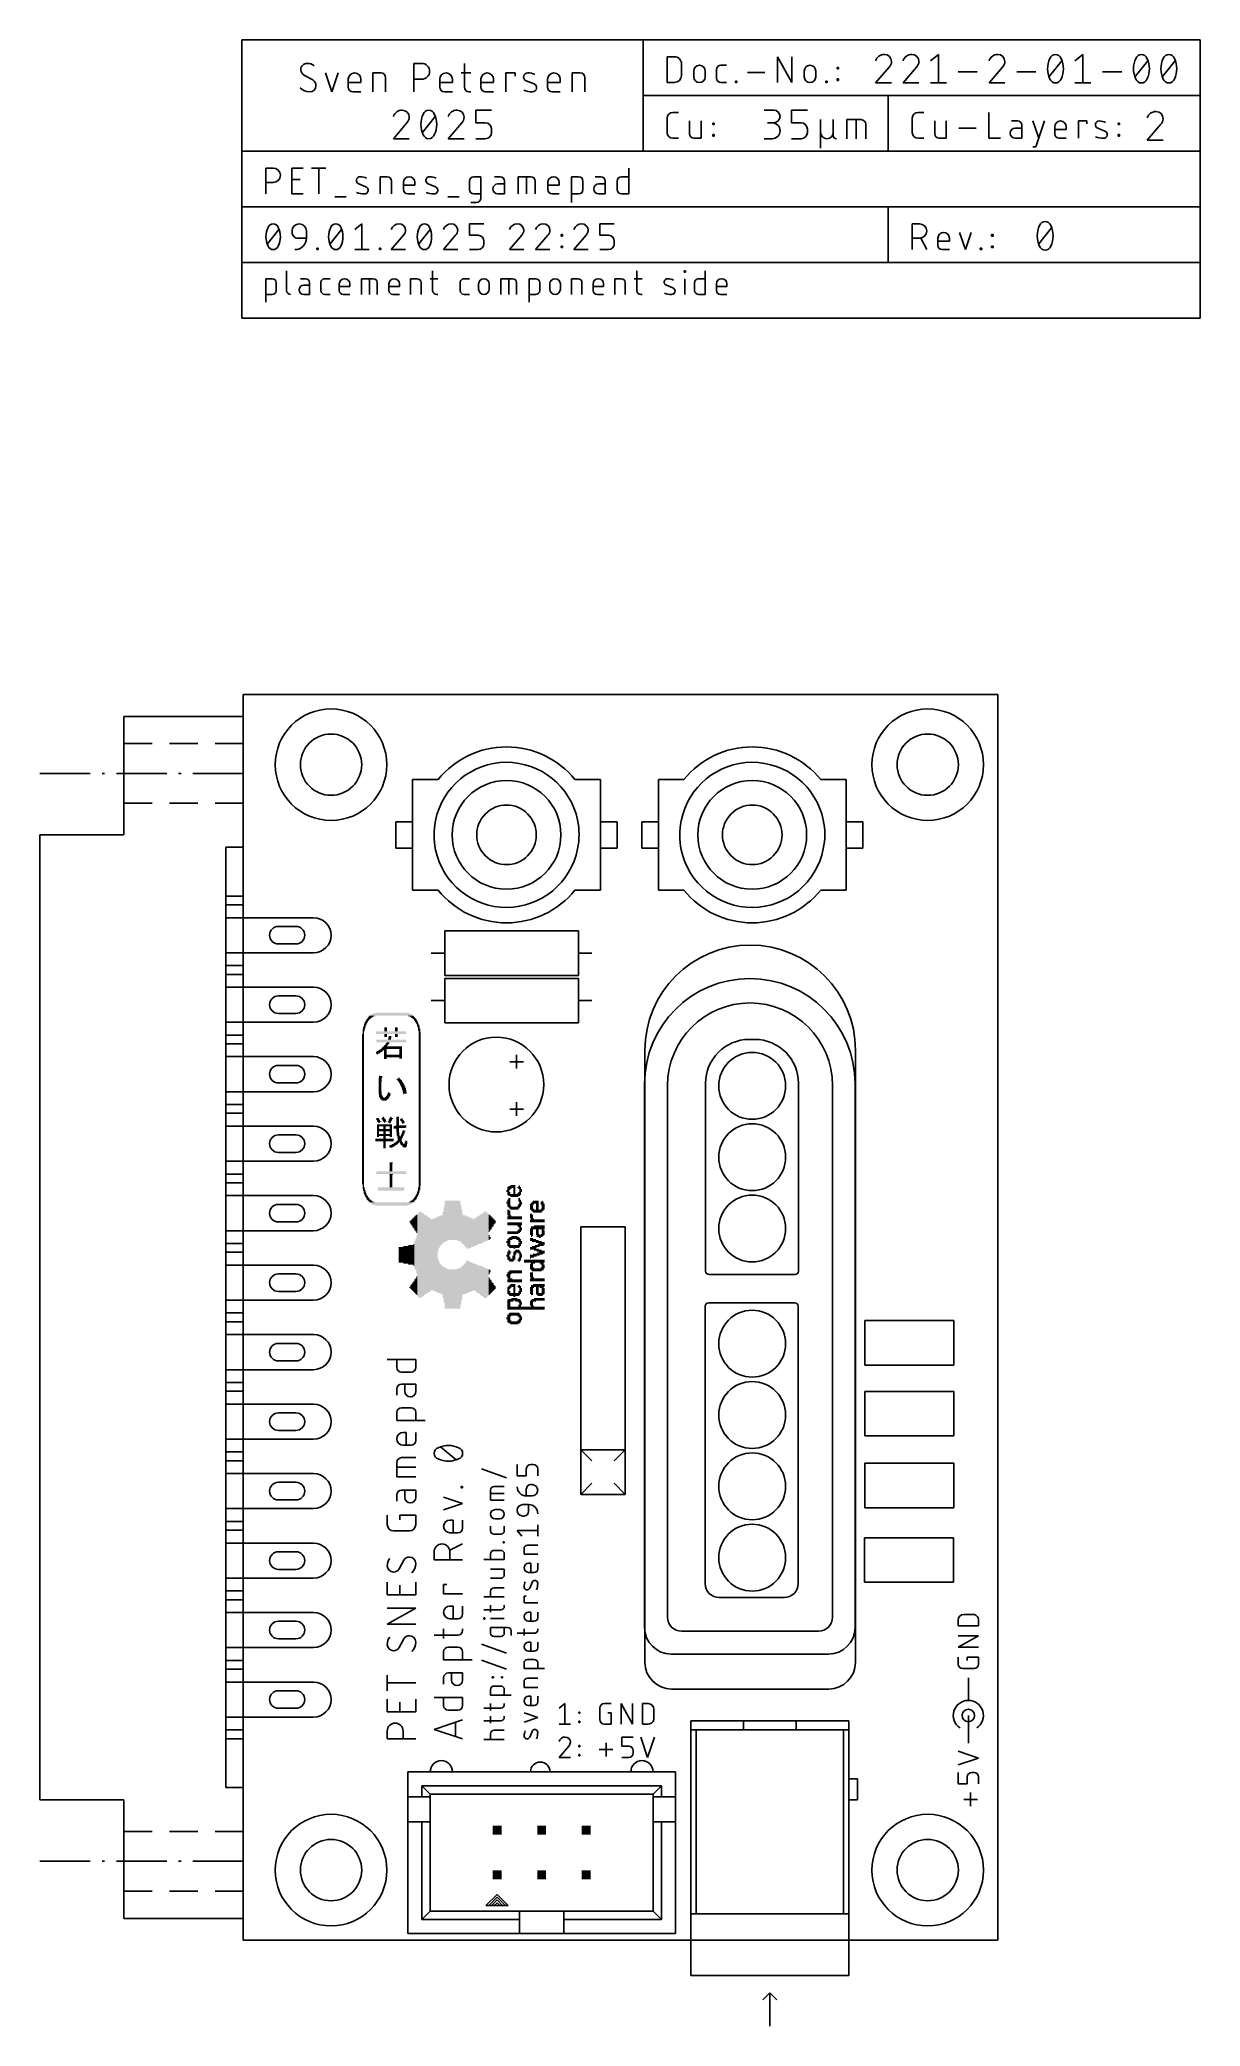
# Model space of a CAD drawing. Extents: x -12 to 55, y -5 to 108.
import ezdxf

# ---------------------------------------------------------------- set-up
doc = ezdxf.new("R2010")
doc.units = 0
for name, color, linetype in [('20', 30, 'CONTINUOUS'), ('21', 253, 'CONTINUOUS'), ('48', 213, 'CONTINUOUS'), ('51', 253, 'CONTINUOUS')]:
    doc.layers.add(name, color=color, linetype=linetype)

# ---------------------------------------------------------------- blocks, each defined once
blk = doc.blocks.new('RECT')
blk.add_solid([(-0.5, -0.5), (0.5, -0.5), (-0.5, 0.5), (0.5, 0.5)])

msp = doc.modelspace()

# ---------------------------------------------------------------- linework, layer by layer
at = {"layer": '20'}
for p, q in [((0, 71), (0, 0)), ((0, 71), (43, 71)), ((43, 0), (43, 71)), ((0, 0), (43, 0))]:
    msp.add_line(p, q, dxfattribs=at)
at = {"layer": '21'}
for p, q in [((2.4691, 95.1445), (2.4691, 94.0226)), ((10.79, 95.1445), (10.79, 94.0226)), ((22.4252, 95.1445), (22.4252, 94.0226)), ((25.1226, 95.0697), (25.1226, 95.1445)), ((25.1226, 95.1445), (25.1974, 95.1445)), ((25.1974, 95.1445), (25.1974, 95.0697)), ((26.3175, 95.1445), (26.3175, 93.7983)), ((1.2795, 93.3495), (1.2795, 94.6957)), ((1.2795, 94.6957), (1.6535, 94.6957)), ((1.8778, 94.4714), (1.8778, 94.0226)), ((3.5527, 94.6957), (3.2535, 94.6957)), ((3.777, 94.3218), (3.4405, 94.3218)), ((3.777, 93.7983), (3.777, 94.4714)), ((4.4212, 94.0226), (4.4212, 94.4714)), ((4.6456, 94.6957), (4.9448, 94.6957)), ((5.4687, 94.0226), (5.4687, 94.3966)), ((6.067, 94.247), (5.4687, 94.247)), ((6.067, 94.3966), (6.067, 94.247)), ((6.7336, 93.7983), (6.7336, 94.6957)), ((6.7336, 94.6957), (7.4067, 94.6957)), ((7.1824, 93.7983), (7.1824, 94.6957)), ((7.6311, 94.4714), (7.6311, 93.7983)), ((8.2977, 94.0226), (8.2977, 94.3966)), ((8.896, 94.247), (8.2977, 94.247)), ((8.896, 94.3966), (8.896, 94.247)), ((9.5297, 93.7983), (9.5297, 94.6957)), ((9.5297, 94.6957), (9.9036, 94.6957)), ((10.128, 94.4714), (10.128, 93.7983)), ((10.6404, 94.6957), (11.0891, 94.6957)), ((12.3606, 94.0226), (12.3606, 94.4714)), ((12.5849, 94.6957), (12.8841, 94.6957)), ((13.4081, 94.0974), (13.4081, 94.3966)), ((14.0064, 94.3966), (14.0064, 94.0974)), ((14.673, 93.7983), (14.673, 94.6957)), ((14.673, 94.6957), (15.3461, 94.6957)), ((15.1217, 93.7983), (15.1217, 94.6957)), ((15.5704, 94.4714), (15.5704, 93.7983)), ((16.2913, 93.3495), (16.2913, 94.6957)), ((16.2913, 94.6957), (16.6652, 94.6957)), ((16.8896, 94.4714), (16.8896, 94.0226)), ((17.469, 94.0974), (17.469, 94.3966)), ((18.0673, 94.3966), (18.0673, 94.0974)), ((18.701, 93.7983), (18.701, 94.6957)), ((18.701, 94.6957), (19.0749, 94.6957)), ((19.2993, 94.4714), (19.2993, 93.7983)), ((19.9329, 94.0226), (19.9329, 94.3966)), ((20.5313, 94.247), (19.9329, 94.247)), ((20.5313, 94.3966), (20.5313, 94.247)), ((21.1649, 93.7983), (21.1649, 94.6957)), ((21.1649, 94.6957), (21.5389, 94.6957)), ((21.7632, 94.4714), (21.7632, 93.7983)), ((22.2757, 94.6957), (22.7244, 94.6957)), ((24.48, 94.1722), (24.1061, 94.3218)), ((25.1974, 95.0697), (25.1226, 95.0697)), ((25.16, 93.7983), (25.16, 94.6957)), ((25.7192, 94.0226), (25.7192, 94.4714)), ((25.9435, 94.6957), (26.3175, 94.6957)), ((26.9597, 94.0226), (26.9597, 94.3966)), ((27.558, 94.247), (26.9597, 94.247)), ((27.558, 94.3966), (27.558, 94.247)), ((1.6535, 93.7983), (1.2795, 93.7983)), ((3.4405, 93.7983), (3.777, 93.7983)), ((4.9448, 93.7983), (4.6456, 93.7983)), ((6.067, 93.7983), (5.6931, 93.7983)), ((8.896, 93.7983), (8.5221, 93.7983)), ((11.0144, 93.7983), (11.0891, 93.7983)), ((12.8841, 93.7983), (12.5849, 93.7983)), ((16.6652, 93.7983), (16.2913, 93.7983)), ((20.5313, 93.7983), (20.1573, 93.7983)), ((22.6496, 93.7983), (22.7244, 93.7983)), ((26.3175, 93.7983), (25.9435, 93.7983)), ((27.558, 93.7983), (27.1841, 93.7983)), ((0, 69.75), (-6.8, 69.75)), ((-6.8, 68.2), (-6.8, 69.75)), ((0, 68.2), (0, 69.75)), ((-6.8, 64.8), (-6.8, 68.2)), ((-6.8, 68.2), (-5.2, 68.2)), ((-4.2, 68.2), (-2.6, 68.2)), ((-1.6, 68.2), (0, 68.2)), ((0, 66.5), (0, 68.2)), ((-8.7333, 66.5), (-11.6, 66.5)), ((-7.9147, 66.5), (-8.052, 66.5)), ((-4.3667, 66.5), (-7.2333, 66.5)), ((-3.548, 66.5), (-3.6853, 66.5)), ((0, 66.5), (-2.8667, 66.5)), ((0, 64.8), (0, 66.5)), ((9.65, 64.3), (9.65, 66.15)), ((9.65, 66.15), (11.1, 66.15)), ((18.9, 66.15), (20.35, 66.15)), ((20.35, 66.15), (20.35, 64.3)), ((23.65, 64.3), (23.65, 66.15)), ((23.65, 66.15), (25.1, 66.15)), ((32.9, 66.15), (34.35, 66.15)), ((34.35, 66.15), (34.35, 64.3)), ((-6.8, 63), (-6.8, 64.8)), ((-6.8, 64.8), (-5.2, 64.8)), ((-4.2, 64.8), (-2.6, 64.8)), ((-1.6, 64.8), (0, 64.8)), ((0, 62.3), (0, 64.8)), ((-11.6, 8), (-11.6, 63)), ((-11.6, 63), (-6.8, 63)), ((-1, 8.7), (-1, 62.3)), ((-1, 62.3), (0, 62.3)), ((9.65, 59.85), (9.65, 61.65)), ((20.35, 61.7), (20.35, 59.85)), ((23.65, 59.85), (23.65, 61.65)), ((34.35, 61.7), (34.35, 59.85)), ((0, 59.51), (-1, 59.51)), ((-1, 59.01), (0, 59.01)), ((0, 59.01), (0, 59.51)), ((11.1, 59.85), (9.65, 59.85)), ((20.35, 59.85), (18.9, 59.85)), ((25.1, 59.85), (23.65, 59.85)), ((34.35, 59.85), (32.9, 59.85)), ((0.1, 58.28), (-1, 58.28)), ((19.095, 57.5206), (11.475, 57.5206)), ((11.475, 57.5206), (11.475, 54.9806)), ((19.095, 54.9806), (19.095, 57.5206)), ((0.1, 56.28), (-1, 56.28)), ((0, 55.55), (-1, 55.55)), ((0, 55.05), (0, 55.55)), ((11.475, 56.2506), (10.713, 56.2506)), ((19.095, 56.2506), (19.857, 56.2506)), ((-1, 55.05), (0, 55.05)), ((11.475, 54.9806), (19.095, 54.9806)), ((19.095, 54.8219), (11.475, 54.8219)), ((11.475, 54.8219), (11.475, 52.2819)), ((19.095, 52.2819), (19.095, 54.8219)), ((0.1, 54.32), (-1, 54.32)), ((11.475, 53.5519), (10.713, 53.5519)), ((19.095, 53.5519), (19.857, 53.5519)), ((0.1, 52.32), (-1, 52.32)), ((11.475, 52.2819), (19.095, 52.2819)), ((0, 51.59), (-1, 51.59)), ((-1, 51.09), (0, 51.09)), ((0, 51.09), (0, 51.59)), ((29.139, 51.341), (28.839, 51.341)), ((0.1, 50.36), (-1, 50.36)), ((15.1785, 50.0677), (15.9574, 50.0677)), ((15.568, 49.6783), (15.568, 50.4572)), ((22.884, 15.842), (22.884, 50.718)), ((34.884, 50.718), (34.884, 15.842)), ((22.864, 17.832), (22.864, 48.808)), ((24.174, 18.418), (24.174, 48.718)), ((26.339, 38.141), (26.339, 48.841)), ((31.639, 38.141), (31.639, 48.841)), ((33.574, 18.418), (33.574, 48.718)), ((34.864, 17.832), (34.864, 48.808)), ((0.1, 48.36), (-1, 48.36)), ((0, 47.63), (-1, 47.63)), ((0, 47.13), (0, 47.63)), ((15.5679, 46.9795), (15.5679, 47.7584)), ((-1, 47.13), (0, 47.13)), ((15.1784, 47.3689), (15.9573, 47.3689)), ((0.1, 46.4), (-1, 46.4)), ((0.1, 44.4), (-1, 44.4)), ((0, 43.67), (-1, 43.67)), ((-1, 43.17), (0, 43.17)), ((0, 43.17), (0, 43.67)), ((0.1, 42.44), (-1, 42.44)), ((0.1, 40.44), (-1, 40.44)), ((0, 39.71), (-1, 39.71)), ((0, 39.21), (0, 39.71)), ((21.7662, 40.6513), (19.2263, 40.6513)), ((19.2263, 40.6513), (19.2263, 27.9513)), ((21.7662, 27.9513), (21.7662, 40.6513)), ((-1, 39.21), (0, 39.21)), ((0.1, 38.48), (-1, 38.48)), ((31.439, 37.941), (26.539, 37.941)), ((0.1, 36.48), (-1, 36.48)), ((31.419, 36.332), (26.519, 36.332)), ((0, 35.75), (-1, 35.75)), ((-1, 35.25), (0, 35.25)), ((0, 35.25), (0, 35.75)), ((26.319, 20.332), (26.319, 36.132)), ((31.619, 20.332), (31.619, 36.132)), ((35.4113, 35.3137), (40.4913, 35.3137)), ((35.4113, 35.3137), (35.4113, 32.7737)), ((40.4913, 32.7737), (40.4913, 35.3137)), ((0.1, 34.52), (-1, 34.52)), ((8.205, 33.101), (9.8306, 33.101)), ((8.7468, 32.6494), (8.7468, 33.101)), ((9.8306, 33.101), (9.8306, 32.6494)), ((0.1, 32.52), (-1, 32.52)), ((0, 31.79), (-1, 31.79)), ((0, 31.29), (0, 31.79)), ((9.5596, 32.3785), (9.0178, 32.3785)), ((40.4913, 32.7737), (35.4113, 32.7737)), ((-1, 31.29), (0, 31.29)), ((8.7468, 31.4232), (8.7468, 31.062)), ((9.8306, 31.6942), (9.0178, 31.6942)), ((9.1984, 31.6942), (9.1984, 31.2878)), ((9.8306, 31.2878), (9.8306, 31.6942)), ((35.4113, 31.2825), (40.4913, 31.2825)), ((35.4113, 31.2825), (35.4113, 28.7425)), ((40.4913, 28.7425), (40.4913, 31.2825)), ((0.1, 30.56), (-1, 30.56)), ((8.7468, 29.6316), (8.7468, 30.0832)), ((10.3724, 29.6316), (8.7468, 29.6316)), ((9.0178, 30.3541), (9.5596, 30.3541)), ((9.8306, 30.0832), (9.8306, 29.6316)), ((0.1, 28.56), (-1, 28.56)), ((9.1081, 28.94), (9.2887, 28.94)), ((9.2887, 28.94), (9.2887, 28.2175)), ((9.8306, 28.94), (9.8306, 28.4884)), ((40.4913, 28.7425), (35.4113, 28.7425)), ((0, 27.83), (-1, 27.83)), ((-1, 27.33), (0, 27.33)), ((0, 27.33), (0, 27.83)), ((8.7468, 26.4216), (8.7468, 27.2344)), ((9.0178, 27.5054), (9.8306, 27.5054)), ((9.5596, 28.2175), (9.1081, 28.2175)), ((12.1363, 27.391), (11.2332, 28.1135)), ((19.2263, 27.9513), (19.8613, 27.3163)), ((19.2263, 27.9513), (19.2263, 25.4113)), ((19.2263, 27.9513), (21.7662, 27.9513)), ((21.7662, 27.9513), (21.1313, 27.3163)), ((21.7662, 25.4113), (21.7662, 27.9513)), ((35.4113, 27.1875), (40.4913, 27.1875)), ((35.4113, 27.1875), (35.4113, 24.6475)), ((40.4913, 24.6475), (40.4913, 27.1875)), ((0.1, 26.6), (-1, 26.6)), ((9.8306, 26.9635), (8.7468, 26.9635)), ((9.8306, 26.4216), (8.7468, 26.4216)), ((15.0015, 26.3466), (13.5735, 26.8659)), ((15.6083, 26.4666), (15.6083, 27.1157)), ((16.1276, 26.4666), (15.6083, 26.4666)), ((16.1276, 26.856), (16.1276, 26.4666)), ((16.5171, 27.1157), (16.3872, 27.1157)), ((16.7767, 26.4666), (16.7767, 26.856)), ((19.2263, 25.4113), (19.8613, 26.0463)), ((21.7662, 25.4113), (21.1313, 26.0463)), ((8.7468, 25.3791), (8.7468, 25.0179)), ((9.8306, 25.6501), (9.0178, 25.6501)), ((9.1984, 25.6501), (9.1984, 25.2437)), ((9.8306, 25.2437), (9.8306, 25.6501)), ((12.4976, 24.8865), (11.4138, 25.2478)), ((12.4072, 25.7792), (12.4072, 25.8695)), ((12.4072, 25.8695), (12.4976, 25.8695)), ((12.4976, 25.7792), (12.4072, 25.7792)), ((12.4976, 25.8695), (12.4976, 25.7792)), ((14.0928, 25.0738), (14.0928, 25.658)), ((14.8717, 25.4633), (14.0928, 25.4633)), ((14.8717, 25.0738), (14.0928, 25.0738)), ((14.2875, 25.8527), (14.8717, 25.8527)), ((16.1276, 25.3236), (16.1276, 25.713)), ((16.4521, 25.3236), (16.1276, 25.3236)), ((16.3872, 25.9727), (16.4521, 25.9727)), ((19.2263, 25.4113), (21.7662, 25.4113)), ((0.1, 24.6), (-1, 24.6)), ((0, 23.87), (-1, 23.87)), ((0, 23.37), (0, 23.87)), ((8.205, 23.6948), (8.205, 24.2367)), ((8.9274, 23.9658), (8.9274, 24.2367)), ((8.9274, 24.2367), (9.8306, 24.2367)), ((9.8306, 24.2367), (9.8306, 23.6948)), ((11.4138, 24.5253), (12.4976, 24.8865)), ((11.7751, 23.9452), (11.9557, 23.9452)), ((11.9557, 23.9452), (11.9557, 23.2227)), ((12.4976, 23.9452), (12.4976, 23.4936)), ((14.3524, 24.5418), (14.6121, 24.5418)), ((14.6121, 24.0225), (14.3524, 24.0225)), ((15.9329, 24.8297), (16.2574, 24.8297)), ((15.9978, 24.1806), (15.9329, 24.1806)), ((16.2574, 24.8297), (16.2574, 24.4402)), ((40.4913, 24.6475), (35.4113, 24.6475)), ((-1, 23.37), (0, 23.37)), ((9.4693, 23.3336), (8.5662, 23.3336)), ((12.2266, 23.2227), (11.7751, 23.2227)), ((14.0928, 23.3423), (14.0928, 23.6019)), ((14.677, 23.1476), (14.2875, 23.1476)), ((14.8068, 22.6495), (14.8068, 22.7144)), ((14.8068, 22.7144), (14.8717, 22.7144)), ((14.8717, 22.6495), (14.8068, 22.6495)), ((14.8717, 23.6019), (14.8717, 23.3423)), ((14.8717, 22.7144), (14.8717, 22.6495)), ((15.8679, 23.0376), (15.6083, 23.3621)), ((15.6083, 23.3621), (16.7767, 23.3621)), ((16.7767, 23.0376), (16.7767, 23.6867)), ((35.3912, 22.945), (35.3912, 20.405)), ((35.3912, 22.945), (40.4713, 22.945)), ((40.4713, 20.405), (40.4713, 22.945)), ((0.1, 22.64), (-1, 22.64)), ((9.1532, 21.6593), (8.8823, 21.1626)), ((10.872, 21.6826), (10.872, 22.1342)), ((12.4976, 21.6826), (10.872, 21.6826)), ((12.4976, 22.5857), (11.7751, 22.2245)), ((11.7751, 22.1342), (11.7751, 21.6826)), ((13.7033, 21.7043), (14.8717, 21.7043)), ((14.0928, 22.0289), (14.0928, 21.7043)), ((14.677, 22.2236), (14.2875, 22.2236)), ((14.8717, 21.7043), (14.8717, 22.0289)), ((15.9978, 21.9976), (15.9978, 22.3222)), ((16.7767, 21.9976), (15.9978, 21.9976)), ((16.1925, 22.5169), (16.7767, 22.5169)), ((0.1, 20.64), (-1, 20.64)), ((8.205, 19.6893), (8.205, 20.4118)), ((9.8306, 20.4118), (9.8306, 19.6893)), ((14.8717, 21.1509), (14.0928, 21.1509)), ((14.0928, 20.6316), (14.677, 20.6316)), ((14.8717, 20.8264), (14.8717, 21.1509)), ((16.2574, 21.4882), (16.3872, 21.4882)), ((16.582, 20.9689), (16.2574, 20.9689)), ((16.4521, 20.4002), (16.3223, 20.0757)), ((16.3872, 21.4882), (16.3872, 20.9689)), ((16.7767, 21.4882), (16.7767, 21.1636)), ((40.4713, 20.405), (35.3912, 20.405)), ((0, 19.91), (-1, 19.91)), ((-1, 19.41), (0, 19.41)), ((0, 19.41), (0, 19.91)), ((9.8306, 19.6893), (8.205, 19.6893)), ((8.9274, 19.6893), (8.9274, 20.2311)), ((11.4138, 19.7402), (11.4138, 20.2821)), ((11.4138, 20.2821), (11.5944, 20.2821)), ((12.4976, 19.7402), (11.4138, 19.7402)), ((14.8717, 19.5648), (13.7033, 19.5648)), ((14.0928, 19.5648), (14.0928, 19.8894)), ((14.2875, 20.0841), (14.8717, 20.0841)), ((15.9978, 19.2229), (15.9978, 19.6124)), ((15.9978, 19.6124), (16.1276, 19.6124)), ((30.819, 19.532), (27.119, 19.532)), ((0.1, 18.68), (-1, 18.68)), ((8.205, 18.019), (9.8306, 18.9221)), ((9.8306, 18.9221), (8.205, 18.9221)), ((11.7751, 19.0474), (11.9557, 19.0474)), ((12.2266, 18.3249), (11.7751, 18.3249)), ((11.9557, 19.0474), (11.9557, 18.3249)), ((12.4976, 19.0474), (12.4976, 18.5958)), ((13.7033, 18.8359), (14.677, 18.8359)), ((13.7033, 18.3061), (13.7033, 18.371)), ((13.7033, 18.371), (13.7682, 18.371)), ((13.7682, 18.3061), (13.7033, 18.3061)), ((13.7682, 18.371), (13.7682, 18.3061)), ((14.0928, 18.7061), (14.0928, 19.0956)), ((14.8717, 18.3386), (14.0928, 18.3386)), ((14.8717, 19.0307), (14.8717, 19.0956)), ((16.7767, 19.2229), (15.9978, 19.2229)), ((16.2574, 18.7069), (16.3872, 18.7069)), ((16.582, 18.1876), (16.2574, 18.1876)), ((16.3872, 18.7069), (16.3872, 18.1876)), ((16.7767, 18.7069), (16.7767, 18.3823)), ((40.7321, 17.9217), (40.7321, 18.2462)), ((41.0566, 18.5708), (41.5759, 18.5708)), ((41.9004, 18.2462), (41.9004, 17.9217)), ((9.8306, 18.019), (8.205, 18.019)), ((9.1532, 17.1783), (8.8823, 16.6816)), ((10.872, 17.3858), (12.2266, 17.3858)), ((11.4138, 17.2052), (11.4138, 17.7471)), ((12.4976, 17.6567), (12.4976, 17.7471)), ((14.0928, 17.5058), (14.0928, 17.8303)), ((14.0928, 17.8303), (15.0664, 17.8303)), ((14.677, 17.311), (14.2875, 17.311)), ((14.8717, 17.8303), (14.8717, 17.5058)), ((15.2612, 17.6356), (15.2612, 17.376)), ((15.6083, 17.4968), (16.582, 17.4968)), ((15.9978, 17.367), (15.9978, 17.7564)), ((16.2574, 16.9924), (16.3872, 16.9924)), ((16.3872, 16.9924), (16.3872, 16.4731)), ((16.7767, 17.6915), (16.7767, 17.7564)), ((16.7767, 16.9924), (16.7767, 16.6678)), ((24.974, 17.618), (32.774, 17.618)), ((41.9004, 17.9217), (40.7321, 17.9217)), ((40.7321, 16.7025), (41.9004, 17.3516)), ((41.9004, 17.3516), (40.7321, 17.3516)), ((0.1, 16.68), (-1, 16.68)), ((0, 15.95), (-1, 15.95)), ((0, 15.45), (0, 15.95)), ((11.4138, 15.9875), (11.4138, 16.4391)), ((13.0394, 15.9875), (11.4138, 15.9875)), ((11.6848, 16.71), (12.2266, 16.71)), ((12.4976, 16.4391), (12.4976, 15.9875)), ((15.0015, 16.3644), (13.5735, 16.8837)), ((15.0015, 15.45), (13.5735, 15.9693)), ((16.1925, 16.0077), (16.582, 16.0077)), ((16.582, 16.4731), (16.2574, 16.4731)), ((24.388, 16.308), (33.34, 16.308)), ((41.9004, 16.7025), (40.7321, 16.7025)), ((40.7321, 15.7429), (40.7321, 16.1324)), ((41.2513, 15.9377), (41.2513, 16.1324)), ((41.2513, 16.1324), (41.9004, 16.1324)), ((41.9004, 16.1324), (41.9004, 15.7429)), ((-1, 15.45), (0, 15.45)), ((0.1, 14.72), (-1, 14.72)), ((8.205, 14.2154), (8.205, 15.1185)), ((11.4138, 14.9655), (11.4138, 14.6043)), ((12.4976, 15.2365), (11.6848, 15.2365)), ((11.8654, 15.2365), (11.8654, 14.8301)), ((12.4976, 14.8301), (12.4976, 15.2365)), ((14.1901, 14.9533), (14.1901, 15.0182)), ((14.1901, 15.0182), (14.255, 15.0182)), ((14.255, 14.9533), (14.1901, 14.9533)), ((14.255, 15.0182), (14.255, 14.9533)), ((14.7094, 14.9533), (14.7094, 15.0182)), ((14.7094, 15.0182), (14.7743, 15.0182)), ((14.7743, 14.9533), (14.7094, 14.9533)), ((14.7743, 15.0182), (14.7743, 14.9533)), ((15.9978, 15.4884), (15.9978, 15.8129)), ((17.1662, 15.4884), (15.9978, 15.4884)), ((15.9978, 14.4157), (15.9978, 14.7403)), ((16.1925, 14.935), (16.7767, 14.935)), ((16.7767, 15.8129), (16.7767, 15.4884)), ((41.6408, 15.4833), (40.9917, 15.4833)), ((41.3163, 13.6863), (41.3163, 14.9563)), ((9.8306, 14.6669), (8.205, 14.6669)), ((8.205, 13.02), (8.205, 13.7424)), ((9.8306, 13.7424), (9.8306, 13.02)), ((10.872, 13.8296), (12.4976, 13.8296)), ((11.4138, 13.3781), (11.4138, 13.8296)), ((12.4976, 13.8296), (12.4976, 13.3781)), ((14.0928, 13.97), (14.0928, 14.2946)), ((15.2612, 13.97), (14.0928, 13.97)), ((14.2875, 14.4893), (14.677, 14.4893)), ((14.8717, 14.2946), (14.8717, 13.97)), ((16.7767, 14.4157), (15.9978, 14.4157)), ((16.2574, 13.9063), (16.3872, 13.9063)), ((16.3872, 13.9063), (16.3872, 13.387)), ((16.7767, 13.9063), (16.7767, 13.5817)), ((33.36, 14.318), (24.408, 14.318)), ((0.1, 12.72), (-1, 12.72)), ((9.8306, 13.02), (8.205, 13.02)), ((8.9274, 13.02), (8.9274, 13.5618)), ((10.872, 12.0168), (12.4976, 12.5587)), ((12.2266, 13.1072), (11.6848, 13.1072)), ((13.7033, 13.2352), (14.677, 13.2352)), ((13.7033, 12.5113), (14.677, 12.5113)), ((14.0928, 13.1054), (14.0928, 13.4949)), ((14.0928, 12.3815), (14.0928, 12.771)), ((14.8717, 13.43), (14.8717, 13.4949)), ((14.8717, 12.7061), (14.8717, 12.771)), ((16.7767, 12.6942), (15.9978, 12.9538)), ((15.9978, 12.4345), (16.7767, 12.6942)), ((16.582, 13.387), (16.2574, 13.387)), ((17.9902, 13.2308), (18.3147, 13.4905)), ((18.3147, 13.4905), (18.3147, 12.3221)), ((19.1205, 12.9387), (19.1205, 13.0036)), ((19.1205, 13.0036), (19.1854, 13.0036)), ((19.1854, 12.9387), (19.1205, 12.9387)), ((19.1205, 12.4194), (19.1205, 12.4843)), ((19.1205, 12.4843), (19.1854, 12.4843)), ((19.1854, 13.0036), (19.1854, 12.9387)), ((19.1854, 12.4843), (19.1854, 12.4194)), ((20.3143, 12.5817), (20.3143, 13.2308)), ((20.5739, 13.4905), (20.9634, 13.4905)), ((20.7686, 12.9712), (20.9634, 12.9712)), ((20.9634, 12.9712), (20.9634, 12.3221)), ((21.5335, 12.3221), (21.5335, 13.4905)), ((21.5335, 13.4905), (22.1826, 12.3221)), ((22.1826, 12.3221), (22.1826, 13.4905)), ((22.7527, 12.3221), (22.7527, 13.4905)), ((22.7527, 13.4905), (23.0772, 13.4905)), ((23.4018, 13.1659), (23.4018, 12.6466)), ((28.5, 12.5), (25.5, 12.5)), ((25.5, 12.5), (25.5, 12)), ((28.5, 12.5), (28.5, 12)), ((28.5, 12.5), (28.8, 12.5)), ((31.5, 12.5), (31.2, 12.5)), ((31.5, 12), (31.5, 12.5)), ((31.5, 12.5), (34.5, 12.5)), ((34.5, 12.5), (34.5, 12)), ((41.3163, 12.8131), (41.3163, 11.2256)), ((0, 11.99), (-1, 11.99)), ((-1, 11.49), (0, 11.49)), ((0, 11.49), (0, 11.99)), ((8.205, 11.4749), (8.205, 11.9265)), ((9.8306, 11.4749), (8.205, 11.4749)), ((9.1081, 11.9265), (9.1081, 11.4749)), ((12.4976, 11.4749), (10.872, 12.0168)), ((12.0912, 12.4232), (12.0912, 11.6104)), ((14.8717, 11.4496), (13.7033, 11.4496)), ((14.0928, 11.4496), (14.0928, 11.7741)), ((14.2875, 11.9688), (14.8717, 11.9688)), ((16.4521, 11.9039), (16.3223, 11.5794)), ((17.9902, 12.3221), (18.6393, 12.3221)), ((19.1854, 12.4194), (19.1205, 12.4194)), ((20.9634, 12.3221), (20.5739, 12.3221)), ((21.5716, 11.0662), (21.5716, 11.5854)), ((21.5716, 11.5854), (22.2207, 11.5854)), ((22.6497, 11.5854), (23.0391, 10.417)), ((23.0772, 12.3221), (22.7527, 12.3221)), ((23.0391, 10.417), (23.4286, 11.5854)), ((25.5, 1.5), (25.5, 12)), ((25.5, 12), (25.8, 12)), ((25.8, 12), (28.5, 12)), ((25.8, 1.5), (25.8, 12)), ((28.5, 12), (28.8, 12)), ((31.2, 12), (31.5, 12)), ((31.5, 12), (34.2, 12)), ((34.2, 12), (34.5, 12)), ((34.2, 9.5), (34.2, 12)), ((34.5, 12), (34.5, 9.7)), ((18.5419, 11.0662), (17.9902, 10.417)), ((17.9902, 10.417), (18.6393, 10.417)), ((19.1205, 11.0337), (19.1205, 11.0986)), ((19.1205, 11.0986), (19.1854, 11.0986)), ((19.1854, 11.0337), (19.1205, 11.0337)), ((19.1205, 10.5144), (19.1205, 10.5793)), ((19.1205, 10.5793), (19.1854, 10.5793)), ((19.1854, 10.5144), (19.1205, 10.5144)), ((19.1854, 11.0986), (19.1854, 11.0337)), ((19.1854, 10.5793), (19.1854, 10.5144)), ((20.2875, 10.8714), (21.0664, 10.8714)), ((20.6769, 10.482), (20.6769, 11.2609)), ((21.961, 11.0662), (21.5716, 11.0662)), ((21.5716, 10.417), (21.961, 10.417)), ((22.2207, 10.6767), (22.2207, 10.8065)), ((41.9004, 10.3885), (40.7321, 10.778)), ((40.7321, 9.999), (41.9004, 10.3885)), ((9.38, 9.6038), (24.62, 9.6038)), ((9.38, 8.175), (9.38, 9.6038)), ((24.62, 9.6038), (24.62, 8.175)), ((40.7321, 8.9209), (40.7321, 9.57)), ((41.2513, 9.3104), (41.2513, 8.9209)), ((41.6408, 9.57), (41.511, 9.57)), ((41.9004, 8.9209), (41.9004, 9.3104)), ((-6.8, 8), (-11.6, 8)), ((-6.8, 6.2), (-6.8, 8)), ((0, 8.7), (-1, 8.7)), ((0, 6.2), (0, 8.7)), ((9.38, 6.7463), (9.38, 8.175)), ((10.1737, 8.175), (9.38, 8.175)), ((10.1737, 8.81), (23.8263, 8.81)), ((10.1737, 8.81), (10.1737, 8.175)), ((10.1737, 8.81), (10.65, 8.3338)), ((10.65, 8.175), (10.1737, 8.175)), ((10.65, 8.3338), (23.35, 8.3338)), ((10.65, 8.175), (10.65, 8.3338)), ((10.65, 6.7463), (10.65, 8.175)), ((23.35, 8.3338), (23.8263, 8.81)), ((23.35, 8.3338), (23.35, 8.175)), ((23.35, 8.175), (23.35, 6.7463)), ((23.35, 8.175), (23.8263, 8.175)), ((23.8263, 8.175), (23.8263, 8.81)), ((23.8263, 8.175), (24.62, 8.175)), ((24.62, 8.175), (24.62, 6.7463)), ((41.2513, 8.9209), (40.7321, 8.9209)), ((41.8355, 8.0263), (41.0566, 8.0263)), ((41.4461, 7.6368), (41.4461, 8.4158)), ((34.2, 1.5), (34.2, 7.7)), ((34.5, 7.5), (34.5, 1.5)), ((-6.8, 2.8), (-6.8, 6.2)), ((-6.8, 6.2), (-5.2, 6.2)), ((-4.2, 6.2), (-2.6, 6.2)), ((-1.6, 6.2), (0, 6.2)), ((0, 4.5), (0, 6.2)), ((9.38, 0.3962), (9.38, 6.7463)), ((10.1737, 6.7463), (9.38, 6.7463)), ((10.65, 6.7463), (10.1737, 6.7463)), ((10.1737, 6.7463), (10.1737, 1.19)), ((10.65, 1.6662), (10.65, 6.7463)), ((23.35, 6.7463), (23.35, 1.6662)), ((23.35, 6.7463), (23.8263, 6.7463)), ((23.8263, 6.7463), (24.62, 6.7463)), ((23.8263, 6.7463), (23.8263, 1.19)), ((24.62, 6.7463), (24.62, 0.3962)), ((-11.6, 4.5), (-8.7333, 4.5)), ((-8.052, 4.5), (-7.9147, 4.5)), ((-7.2333, 4.5), (-4.3667, 4.5)), ((-3.6853, 4.5), (-3.548, 4.5)), ((-2.8667, 4.5), (0, 4.5)), ((0, 2.8), (0, 4.5)), ((-6.8, 1.25), (-6.8, 2.8)), ((-6.8, 2.8), (-5.2, 2.8)), ((-4.2, 2.8), (-2.6, 2.8)), ((-1.6, 2.8), (0, 2.8)), ((0, 1.25), (0, 2.8)), ((14.46, 2.6188), (13.825, 1.9838)), ((14.46, 2.46), (13.9837, 1.9838)), ((14.46, 2.3013), (14.1425, 1.9838)), ((15.095, 1.9838), (14.46, 2.6188)), ((14.9362, 1.9838), (14.46, 2.46)), ((14.7775, 1.9838), (14.46, 2.3013)), ((0, 1.25), (-6.8, 1.25)), ((10.1737, 1.19), (10.65, 1.6662)), ((15.73, 1.19), (10.1737, 1.19)), ((15.73, 1.6662), (10.65, 1.6662)), ((13.825, 1.9838), (13.9837, 1.9838)), ((13.9837, 1.9838), (14.1425, 1.9838)), ((14.1425, 1.9838), (14.3012, 1.9838)), ((14.46, 2.1425), (14.3012, 1.9838)), ((14.3012, 1.9838), (14.6187, 1.9838)), ((14.6187, 1.9838), (14.46, 2.1425)), ((14.6187, 1.9838), (14.7775, 1.9838)), ((14.7775, 1.9838), (14.9362, 1.9838)), ((14.9362, 1.9838), (15.095, 1.9838)), ((18.27, 1.6662), (15.73, 1.6662)), ((15.73, 1.6662), (15.73, 1.19)), ((15.73, 1.19), (15.73, 0.3962)), ((23.35, 1.6662), (18.27, 1.6662)), ((18.27, 1.6662), (18.27, 1.19)), ((18.27, 1.19), (18.27, 0.3962)), ((18.27, 1.19), (23.8263, 1.19)), ((23.35, 1.6662), (23.8263, 1.19)), ((25.8, 1.5), (25.5, 1.5)), ((25.5, 1.5), (25.5, -2)), ((34.2, 1.5), (25.8, 1.5)), ((34.5, 1.5), (34.2, 1.5)), ((34.5, -2), (34.5, 1.5)), ((15.73, 0.3962), (9.38, 0.3962)), ((18.27, 0.3962), (15.73, 0.3962)), ((24.62, 0.3962), (18.27, 0.3962)), ((25.5, -2), (34.5, -2)), ((30, -3), (29.6, -3.4)), ((30, -4.9), (30, -3)), ((30, -3), (30.4, -3.4))]:
    msp.add_line(p, q, dxfattribs=at)
for centre, radius in [((5, 67), 3.1789), ((39, 67), 3.1789), ((5, 67), 1.7463), ((39, 67), 1.7463), ((15, 63), 3.1), ((29, 63), 3.1), ((14.4206, 48.7688), 2.6988), ((29, 48.692), 1.905), ((29, 44.628), 1.905), ((29, 40.564), 1.905), ((29, 34), 1.905), ((29, 29.936), 1.905), ((29, 25.872), 1.905), ((29, 21.808), 1.905), ((41.3163, 12.8131), 0.355), ((5, 4), 3.1789), ((39, 4), 3.1789), ((5, 4), 1.7463), ((39, 4), 1.7463)]:
    msp.add_circle(centre, radius, dxfattribs=at)
for centre, radius, start, end in [((1.6535, 94.4714), 0.2244, 0, 90), ((1.6535, 94.0226), 0.2244, 270.0008, 0), ((2.6935, 94.0226), 0.2244, 180, 270), ((3.4405, 94.06), 0.2618, 90, 270), ((3.5527, 94.4714), 0.2244, 0, 90), ((4.6456, 94.4714), 0.2244, 89.9992, 180), ((4.6456, 94.0226), 0.2244, 180, 270), ((5.7679, 94.3966), 0.2992, 0, 180), ((5.6931, 94.0226), 0.2244, 180, 270), ((7.4067, 94.4714), 0.2244, 0, 90), ((8.5969, 94.3966), 0.2992, 0, 180), ((8.5221, 94.0226), 0.2244, 180, 270), ((9.9036, 94.4714), 0.2244, 0, 90), ((11.0144, 94.0226), 0.2244, 180, 270), ((12.5849, 94.4714), 0.2244, 89.9992, 180), ((12.5849, 94.0226), 0.2244, 180, 270), ((13.7072, 94.3966), 0.2992, 0, 180), ((13.7072, 94.0974), 0.2992, 180, 0), ((15.3461, 94.4714), 0.2244, 0, 90), ((16.6652, 94.4714), 0.2244, 0, 90), ((16.6652, 94.0226), 0.2244, 270.0008, 0), ((17.7682, 94.3966), 0.2992, 0, 180), ((17.7682, 94.0974), 0.2992, 180, 0), ((19.0749, 94.4714), 0.2244, 0, 90), ((20.2321, 94.3966), 0.2992, 0, 180), ((20.1573, 94.0226), 0.2244, 180, 270), ((21.5389, 94.4714), 0.2244, 0, 90), ((22.6496, 94.0226), 0.2244, 180, 270), ((24.1781, 94.5018), 0.1939, 89.181, 248.1986), ((24.1687, 93.8465), 0.8493, 65.7609, 89.181), ((24.408, 93.9922), 0.1939, 269.181, 68.1986), ((25.9435, 94.4714), 0.2244, 89.9992, 180), ((25.9435, 94.0226), 0.2244, 180, 270), ((27.2589, 94.3966), 0.2992, 0, 180), ((27.1841, 94.0226), 0.2244, 180, 270), ((24.4233, 95.0666), 1.2684, 250.2096, 269.181), ((15, 63), 5.0133, 38.9278, 141.0722), ((29, 63), 5.0133, 38.9278, 141.0722), ((15.0051, 63), 4.1332, 11.8671, 168.8403), ((29.0051, 63), 4.1332, 11.8671, 168.8403), ((15, 63), 1.6971, 135, 45), ((29, 63), 1.6971, 135, 45), ((14.9949, 63), 4.1332, 191.8671, 348.8403), ((28.9949, 63), 4.1332, 191.8671, 348.8403), ((15, 63), 5.0132, 218.9275, 321.0725), ((29, 63), 5.0132, 218.9275, 321.0725), ((28.884, 50.718), 6, 90, 180), ((28.884, 50.718), 6, 0, 90), ((28.864, 48.808), 6, 90, 180), ((28.864, 48.808), 6, 0, 90), ((28.874, 48.718), 4.7, 90, 180), ((28.874, 48.718), 4.7, 0, 90), ((28.839, 48.841), 2.5, 90, 180), ((29.139, 48.841), 2.5, 0, 90), ((26.539, 38.141), 0.2, 180, 270), ((31.439, 38.141), 0.2, 270, 0), ((26.519, 36.132), 0.2, 90, 180), ((31.419, 36.132), 0.2, 0, 90), ((9.0178, 32.6494), 0.2709, 180, 270), ((9.5596, 32.6494), 0.2709, 270, 0), ((9.0178, 31.4232), 0.2709, 90, 180), ((9.5145, 31.2878), 0.3161, 180, 0), ((9.0178, 30.0832), 0.2709, 90.0007, 180), ((9.5596, 30.0832), 0.2709, 0, 90), ((9.1081, 28.5787), 0.3612, 90, 270), ((9.5596, 28.4884), 0.2709, 270, 0), ((9.0178, 27.2344), 0.2709, 90, 180), ((11.2061, 27.7522), 0.3342, 108.9243, 180), ((11.2061, 27.7522), 0.3341, 179.9998, 251.0758), ((11.6848, 26.8642), 1.3396, 90.0001, 115.989), ((11.6848, 28.6403), 1.3396, 244.011, 269.9999), ((11.6848, 26.8642), 1.3396, 64.0111, 90), ((11.6848, 28.6403), 1.3396, 270, 295.9889), ((12.1634, 27.7522), 0.3342, 359.9999, 71.0745), ((12.1634, 27.7522), 0.3342, 288.925, 0), ((16.3872, 26.856), 0.2596, 90, 180), ((16.5171, 26.856), 0.2596, 0, 90), ((9.0178, 25.3791), 0.2709, 90, 180), ((9.5145, 25.2437), 0.3161, 180, 0), ((14.2875, 25.658), 0.1947, 90, 180), ((16.1276, 25.8429), 0.5193, 180.0007, 270), ((16.3872, 25.713), 0.2596, 90, 180), ((16.4521, 25.6481), 0.3246, 270, 90), ((11.7751, 23.5839), 0.3612, 90, 270), ((14.3524, 24.2822), 0.2596, 90, 270), ((14.6121, 24.2822), 0.2596, 270, 90), ((15.9329, 24.5051), 0.3246, 90, 270), ((15.9978, 24.4402), 0.2596, 270, 0), ((16.2574, 24.3104), 0.5193, 0, 90), ((8.5662, 23.6948), 0.3613, 180.001, 270), ((9.4693, 23.6948), 0.3612, 270, 0), ((12.2266, 23.4936), 0.2709, 270, 0), ((14.2875, 23.3423), 0.1947, 180, 270), ((14.677, 23.3423), 0.1947, 270, 0), ((8.8823, 21.3432), 0.6773, 143.1296, 180), ((9.4693, 21.473), 0.3669, 90, 149.4898), ((9.4693, 21.4787), 0.3612, 0, 90), ((11.3235, 22.1342), 0.4516, 0, 180), ((14.2875, 22.0289), 0.1947, 90, 180), ((14.677, 22.0289), 0.1947, 0, 90), ((16.1925, 22.3222), 0.1947, 90.0009, 180), ((8.5662, 21.3432), 0.3612, 180, 270), ((8.5662, 21.3488), 0.3669, 269.9998, 329.49), ((9.0674, 21.4787), 0.7631, 314.7608, 359.9999), ((14.677, 20.8264), 0.1947, 270, 0), ((16.2574, 21.2285), 0.2596, 90, 270), ((16.7348, 20.1301), 0.7371, 155.7611, 179.1819), ((16.6084, 20.3377), 0.1683, 359.1819, 158.1986), ((16.582, 21.1636), 0.1947, 270, 0), ((14.2875, 19.8894), 0.1947, 90.0009, 180), ((16.1661, 20.1382), 0.1683, 179.1818, 338.1989), ((15.676, 20.351), 1.1008, 340.209, 359.1819), ((27.119, 20.332), 0.8, 180, 270), ((30.819, 20.332), 0.8, 270, 0), ((11.7751, 18.6861), 0.3612, 90, 270), ((12.2266, 18.5958), 0.2709, 270, 0), ((14.677, 19.0307), 0.1947, 270, 0), ((16.2574, 18.4472), 0.2596, 90, 270), ((16.582, 18.3823), 0.1947, 270, 0), ((24.974, 18.418), 0.8, 180, 270), ((32.774, 18.418), 0.8, 270, 0), ((41.0566, 18.2462), 0.3246, 90, 180), ((41.5759, 18.2462), 0.3246, 359.9994, 90), ((8.8823, 16.8622), 0.6773, 143.1296, 180), ((9.4693, 16.9921), 0.3669, 90, 149.4898), ((9.4693, 16.9977), 0.3612, 0, 90), ((9.0674, 16.9977), 0.7631, 314.7608, 359.9999), ((12.2266, 17.6567), 0.2709, 270, 0), ((14.2875, 17.5058), 0.1947, 180, 270), ((14.677, 17.5058), 0.1947, 270, 0), ((15.0664, 17.6356), 0.1947, 0, 90), ((16.2574, 16.7327), 0.2596, 90, 270), ((16.582, 17.6915), 0.1947, 270, 0), ((24.388, 17.832), 1.524, 180, 270), ((33.34, 17.832), 1.524, 270, 0), ((8.5662, 16.8622), 0.3612, 180, 270), ((8.5662, 16.8679), 0.3669, 269.9998, 329.49), ((11.6848, 16.4391), 0.2709, 90.0007, 180), ((12.2266, 16.4391), 0.2709, 0, 90), ((16.1925, 15.8129), 0.1947, 90.0009, 180), ((16.582, 16.6678), 0.1947, 270, 0), ((16.582, 15.8129), 0.1947, 0, 90), ((11.6848, 14.9655), 0.2709, 90, 180), ((12.1815, 14.8301), 0.3161, 180, 0), ((16.1925, 14.7403), 0.1947, 90.0009, 180), ((24.408, 15.842), 1.524, 180, 270), ((33.36, 15.842), 1.524, 270, 0), ((40.9917, 15.743), 0.2596, 180.0014, 270), ((41.6408, 15.7429), 0.2596, 270, 0), ((14.2875, 14.2946), 0.1947, 90.0009, 180), ((14.677, 14.2946), 0.1947, 0, 90), ((16.2574, 13.6467), 0.2596, 90, 270), ((41.3163, 12.8131), 0.8586, 303.6901, 236.3099), ((11.6848, 13.3781), 0.2709, 180, 270), ((12.2266, 13.3781), 0.2709, 270, 0), ((14.677, 13.43), 0.1947, 270, 0), ((14.677, 12.7061), 0.1947, 270, 0), ((16.582, 13.5817), 0.1947, 270, 0), ((20.5739, 13.2308), 0.2596, 90.0007, 180), ((20.5739, 12.5817), 0.2596, 180, 270), ((23.0772, 13.1659), 0.3246, 0, 90), ((23.0772, 12.6466), 0.3246, 269.9994, 0), ((8.6565, 11.9265), 0.4516, 0, 180), ((14.2875, 11.7741), 0.1947, 90.0009, 180), ((16.7348, 11.6338), 0.7371, 155.7611, 179.1819), ((16.1661, 11.6419), 0.1683, 179.1818, 338.1989), ((16.6084, 11.8414), 0.1683, 359.1819, 158.1986), ((15.676, 11.8547), 1.1008, 340.209, 359.1819), ((18.3472, 11.2102), 0.3753, 90.0001, 162.0549), ((18.3472, 11.2934), 0.2921, 0, 90), ((11.285, 9.6038), 0.635, 0, 180), ((18.3255, 11.2934), 0.3138, 313.604, 359.9996), ((21.961, 10.8065), 0.2596, 0, 90), ((21.961, 10.6767), 0.2596, 270, 0), ((22.715, 9.6038), 0.635, 0, 180), ((16.9207, 9.6038), 0.5556, 0, 180), ((41.511, 9.3104), 0.2596, 90, 180), ((41.6408, 9.3104), 0.2596, 0, 90)]:
    msp.add_arc(centre, radius, start, end, dxfattribs=at)
at = {"layer": '48'}
for p, q in [((22.7806, 108.3144), (-0.0794, 108.3144)), ((-0.0794, 108.3144), (-0.0794, 101.9644)), ((54.5306, 108.3144), (22.7806, 108.3144)), ((22.7806, 108.3144), (22.7806, 105.1394)), ((54.5306, 105.1394), (54.5306, 108.3144)), ((4.6778, 106.4263), (5.0391, 105.3426)), ((5.0391, 105.3426), (5.4003, 106.4263)), ((7.3873, 105.3426), (7.3873, 106.4263)), ((7.3873, 106.4263), (7.8388, 106.4263)), ((9.7148, 105.3426), (9.7148, 106.9682)), ((9.7148, 106.9682), (10.1664, 106.9682)), ((12.4158, 106.4263), (12.9577, 106.4263)), ((12.5965, 106.9682), (12.5965, 105.6135)), ((14.9508, 105.3426), (14.9508, 106.4263)), ((14.9508, 106.4263), (15.4927, 106.4263)), ((15.4927, 106.4263), (15.4927, 106.2457)), ((18.7459, 105.3426), (18.7459, 106.4263)), ((18.7459, 106.4263), (19.1975, 106.4263)), ((24.1522, 105.876), (24.1522, 107.3492)), ((24.1522, 107.3492), (24.5614, 107.3492)), ((24.9707, 106.94), (24.9707, 106.2852)), ((25.6711, 106.2034), (25.6711, 106.5307)), ((26.3258, 106.5307), (26.3258, 106.2034)), ((26.9616, 106.1215), (26.9616, 106.6126)), ((27.2071, 106.8581), (27.5345, 106.8581)), ((28.7283, 106.4489), (29.7104, 106.4489)), ((30.4454, 105.876), (30.4454, 107.3492)), ((30.4454, 107.3492), (31.2638, 105.876)), ((31.2638, 105.876), (31.2638, 107.3492)), ((31.9643, 106.2034), (31.9643, 106.5307)), ((32.619, 106.5307), (32.619, 106.2034)), ((33.8364, 106.6535), (33.8364, 106.7353)), ((33.8364, 106.7353), (33.9182, 106.7353)), ((33.9182, 106.6535), (33.8364, 106.6535)), ((33.9182, 106.7353), (33.9182, 106.6535)), ((36.8007, 106.7537), (36.0331, 105.8506)), ((38.3638, 106.7537), (37.5962, 105.8506)), ((39.1593, 107.1149), (39.6109, 107.4762)), ((39.6109, 107.4762), (39.6109, 105.8506)), ((40.7363, 106.4828), (41.8201, 106.4828)), ((43.2616, 106.7537), (42.494, 105.8506)), ((44.071, 106.4828), (45.1547, 106.4828)), ((45.9189, 106.2118), (46.6414, 107.1149)), ((47.3918, 107.1149), (47.8433, 107.4762)), ((47.8433, 107.4762), (47.8433, 105.8506)), ((48.9688, 106.4828), (50.0525, 106.4828)), ((50.8167, 106.2118), (51.5392, 107.1149)), ((52.3799, 106.2118), (53.1023, 107.1149)), ((3.9553, 106.0199), (3.4586, 106.2908)), ((5.9804, 105.6135), (5.9804, 106.0651)), ((6.7029, 105.8844), (5.9804, 105.8844)), ((6.7029, 105.3426), (6.2514, 105.3426)), ((6.7029, 106.0651), (6.7029, 105.8844)), ((8.1097, 106.1554), (8.1097, 105.3426)), ((10.1664, 106.0651), (9.7148, 106.0651)), ((11.1909, 105.6135), (11.1909, 106.0651)), ((11.9133, 105.8844), (11.1909, 105.8844)), ((11.9133, 105.3426), (11.4618, 105.3426)), ((11.9133, 106.0651), (11.9133, 105.8844)), ((12.8674, 105.3426), (12.9577, 105.3426)), ((13.5355, 105.6135), (13.5355, 106.0651)), ((14.258, 105.8844), (13.5355, 105.8844)), ((14.258, 105.3426), (13.8065, 105.3426)), ((14.258, 106.0651), (14.258, 105.8844)), ((16.5714, 105.7941), (16.1199, 105.9748)), ((17.3391, 105.6135), (17.3391, 106.0651)), ((18.0616, 105.8844), (17.3391, 105.8844)), ((18.0616, 105.3426), (17.6101, 105.3426)), ((18.0616, 106.0651), (18.0616, 105.8844)), ((19.4684, 106.1554), (19.4684, 105.3426)), ((24.5614, 105.876), (24.1522, 105.876)), ((27.5345, 105.876), (27.2071, 105.876)), ((28.0388, 105.876), (28.0388, 105.9578)), ((28.0388, 105.9578), (28.1206, 105.9578)), ((28.1206, 105.876), (28.0388, 105.876)), ((28.1206, 105.9578), (28.1206, 105.876)), ((33.1922, 105.876), (33.1922, 105.9578)), ((33.1922, 105.9578), (33.2741, 105.9578)), ((33.2741, 105.876), (33.1922, 105.876)), ((33.2741, 105.9578), (33.2741, 105.876)), ((33.8364, 105.9987), (33.8364, 106.0806)), ((33.8364, 106.0806), (33.9182, 106.0806)), ((33.9182, 105.9987), (33.8364, 105.9987)), ((33.9182, 106.0806), (33.9182, 105.9987)), ((36.0331, 105.8506), (36.9362, 105.8506)), ((37.5962, 105.8506), (38.4993, 105.8506)), ((39.1593, 105.8506), (40.0624, 105.8506)), ((42.494, 105.8506), (43.3971, 105.8506)), ((47.3918, 105.8506), (48.2949, 105.8506)), ((13.2438, 103.5787), (13.2438, 104.3012)), ((13.2438, 104.3012), (14.1469, 104.3012)), ((22.7806, 105.1394), (22.7806, 101.9644)), ((22.7806, 105.1394), (36.7506, 105.1394)), ((24.4796, 104.1742), (24.807, 104.1742)), ((29.6831, 104.3012), (30.2249, 104.3012)), ((31.2462, 103.5787), (31.2462, 104.3012)), ((31.2462, 104.3012), (32.1493, 104.3012)), ((36.7506, 105.1394), (54.5306, 105.1394)), ((36.7506, 105.1394), (36.7506, 101.9644)), ((38.4496, 104.1742), (38.777, 104.1742)), ((42.4914, 104.1742), (42.4914, 102.701)), ((54.5306, 101.9644), (54.5306, 105.1394)), ((9.322, 103.5787), (8.5544, 102.6756)), ((10.2078, 103.0368), (10.9303, 103.9399)), ((12.4483, 103.5787), (11.6806, 102.6756)), ((13.7856, 103.5787), (13.2438, 103.5787)), ((14.1469, 103.0368), (14.1469, 103.2174)), ((24.1522, 103.0284), (24.1522, 103.8468)), ((25.4283, 103.6831), (25.4283, 102.9465)), ((26.0831, 102.701), (26.0831, 103.6831)), ((26.7554, 103.4785), (26.7554, 103.5603)), ((26.7554, 103.5603), (26.8372, 103.5603)), ((26.8372, 103.4785), (26.7554, 103.4785)), ((26.8372, 103.5603), (26.8372, 103.4785)), ((30.2249, 103.5787), (29.8637, 103.5787)), ((31.7881, 103.5787), (31.2462, 103.5787)), ((32.1493, 103.0368), (32.1493, 103.2174)), ((32.8987, 102.1337), (32.8987, 103.7593)), ((33.6212, 103.7593), (33.6212, 103.0368)), ((33.6212, 103.0368), (33.6212, 102.8562)), ((34.3863, 102.6756), (34.3863, 103.7593)), ((34.3863, 103.7593), (35.1991, 103.7593)), ((34.9282, 102.6756), (34.9282, 103.7593)), ((35.4701, 103.4884), (35.4701, 102.6756)), ((38.1222, 103.0284), (38.1222, 103.8468)), ((39.3983, 103.6831), (39.3983, 102.9465)), ((40.0531, 102.701), (40.0531, 103.6831)), ((40.7707, 103.2739), (41.7529, 103.2739)), ((44.1095, 103.6831), (43.7822, 103.6831)), ((44.3551, 103.2739), (43.9868, 103.2739)), ((44.3551, 102.701), (44.3551, 103.4376)), ((44.9977, 103.6831), (45.3251, 102.701)), ((45.1614, 102.2099), (45.6525, 103.6831)), ((46.2366, 102.9465), (46.2366, 103.3557)), ((46.8913, 103.192), (46.2366, 103.192)), ((46.8913, 103.3557), (46.8913, 103.192)), ((47.5849, 102.701), (47.5849, 103.6831)), ((47.5849, 103.6831), (48.0759, 103.6831)), ((48.0759, 103.6831), (48.0759, 103.5194)), ((49.0975, 103.1102), (48.6883, 103.2739)), ((49.843, 103.4785), (49.843, 103.5603)), ((49.843, 103.5603), (49.9249, 103.5603)), ((49.9249, 103.4785), (49.843, 103.4785)), ((49.9249, 103.5603), (49.9249, 103.4785)), ((52.2788, 103.4993), (51.5112, 102.5962)), ((-0.0794, 101.9644), (-0.0794, 98.7894)), ((-0.0794, 101.9644), (22.7806, 101.9644)), ((8.5544, 102.6756), (9.4575, 102.6756)), ((11.6806, 102.6756), (12.5837, 102.6756)), ((13.2438, 102.6756), (13.7856, 102.6756)), ((22.7806, 101.9644), (36.7506, 101.9644)), ((24.807, 102.701), (24.4796, 102.701)), ((25.6738, 102.701), (26.0831, 102.701)), ((26.7554, 102.8237), (26.7554, 102.9056)), ((26.7554, 102.9056), (26.8372, 102.9056)), ((26.8372, 102.8237), (26.7554, 102.8237)), ((26.8372, 102.9056), (26.8372, 102.8237)), ((29.6831, 102.6756), (30.1346, 102.6756)), ((31.2462, 102.6756), (31.7881, 102.6756)), ((36.7506, 101.9644), (54.5306, 101.9644)), ((38.777, 102.701), (38.4496, 102.701)), ((39.6438, 102.701), (40.0531, 102.701)), ((42.4914, 102.701), (43.1462, 102.701)), ((43.9868, 102.701), (44.3551, 102.701)), ((44.9977, 102.2099), (45.1614, 102.2099)), ((46.8913, 102.701), (46.4821, 102.701)), ((49.843, 102.8237), (49.843, 102.9056)), ((49.843, 102.9056), (49.9249, 102.9056)), ((49.9249, 102.8237), (49.843, 102.8237)), ((49.9249, 102.9056), (49.9249, 102.8237)), ((51.5112, 102.5962), (52.4143, 102.5962)), ((54.5306, 98.7894), (54.5306, 101.9644)), ((1.2922, 99.526), (1.2922, 100.9992)), ((1.2922, 100.9992), (1.7014, 100.9992)), ((2.7563, 99.526), (2.7563, 100.9992)), ((2.7563, 100.9992), (3.4111, 100.9992)), ((3.8924, 100.9992), (4.7109, 100.9992)), ((4.3017, 99.526), (4.3017, 100.9992)), ((21.9634, 100.9992), (21.9634, 99.526)), ((1.7014, 100.1807), (1.2922, 100.1807)), ((2.7563, 100.3444), (3.2474, 100.3444)), ((6.9839, 99.9352), (6.5747, 100.0989)), ((7.7898, 99.526), (7.7898, 100.5081)), ((7.7898, 100.5081), (8.199, 100.5081)), ((8.4446, 100.2626), (8.4446, 99.526)), ((9.1277, 99.7715), (9.1277, 100.1807)), ((9.7825, 100.017), (9.1277, 100.017)), ((9.7825, 100.1807), (9.7825, 100.017)), ((10.9481, 99.9352), (10.5389, 100.0989)), ((12.8847, 99.7715), (12.8847, 100.2626)), ((13.1302, 100.5081), (13.5394, 100.5081)), ((13.5394, 100.5081), (13.5394, 99.2804)), ((14.6318, 100.5081), (14.3045, 100.5081)), ((14.8774, 100.0989), (14.5091, 100.0989)), ((14.8774, 99.526), (14.8774, 100.2626)), ((15.6537, 99.526), (15.6537, 100.5081)), ((15.6537, 100.5081), (16.3903, 100.5081)), ((16.1447, 99.526), (16.1447, 100.5081)), ((16.6358, 100.2626), (16.6358, 99.526)), ((17.3535, 99.7715), (17.3535, 100.1807)), ((18.0082, 100.017), (17.3535, 100.017)), ((18.0082, 100.1807), (18.0082, 100.017)), ((18.7005, 99.0349), (18.7005, 100.5081)), ((18.7005, 100.5081), (19.1097, 100.5081)), ((19.3552, 100.2626), (19.3552, 99.7715)), ((20.3799, 100.5081), (20.0526, 100.5081)), ((20.6255, 100.0989), (20.2572, 100.0989)), ((20.6255, 99.526), (20.6255, 100.2626)), ((21.3086, 99.7715), (21.3086, 100.2626)), ((21.5542, 100.5081), (21.9634, 100.5081)), ((-0.0794, 98.7894), (-0.0794, 95.6144)), ((-0.0794, 98.7894), (36.7506, 98.7894)), ((3.4111, 99.526), (2.7563, 99.526)), ((5.2131, 99.3623), (5.8678, 99.3623)), ((9.7825, 99.526), (9.3733, 99.526)), ((11.6549, 99.3623), (12.3097, 99.3623)), ((13.2939, 99.0349), (12.9665, 99.0349)), ((13.5394, 99.526), (13.1302, 99.526)), ((14.5091, 99.526), (14.8774, 99.526)), ((18.0082, 99.526), (17.599, 99.526)), ((19.1097, 99.526), (18.7005, 99.526)), ((20.2572, 99.526), (20.6255, 99.526)), ((21.9634, 99.526), (21.5542, 99.526)), ((36.7506, 98.7894), (54.5306, 98.7894)), ((36.7506, 98.7894), (36.7506, 95.6144)), ((54.5306, 95.6144), (54.5306, 98.7894)), ((1.3741, 96.6784), (2.0288, 97.4968)), ((2.7788, 97.3331), (2.7788, 97.415)), ((3.5972, 97.415), (3.5972, 97.0057)), ((4.9418, 96.6784), (5.5966, 97.4968)), ((6.3466, 97.4968), (6.7558, 97.8242)), ((6.7558, 97.8242), (6.7558, 96.351)), ((9.9962, 96.6784), (10.6509, 97.4968)), ((12.8875, 97.1694), (12.8875, 97.8242)), ((12.8875, 97.8242), (13.7059, 97.8242)), ((20.3204, 97.1694), (20.3204, 97.8242)), ((20.3204, 97.8242), (21.1388, 97.8242)), ((38.1222, 96.351), (38.1222, 97.8242)), ((38.1222, 97.8242), (38.5314, 97.8242)), ((45.3309, 96.6868), (46.0534, 97.5899)), ((3.5972, 97.0057), (3.1062, 97.0057)), ((4.1877, 96.351), (4.1877, 96.4328)), ((4.1877, 96.4328), (4.2695, 96.4328)), ((4.2695, 96.351), (4.1877, 96.351)), ((4.2695, 96.4328), (4.2695, 96.351)), ((6.3466, 96.351), (7.165, 96.351)), ((7.7555, 96.351), (7.7555, 96.4328)), ((7.7555, 96.4328), (7.8373, 96.4328)), ((7.8373, 96.351), (7.7555, 96.351)), ((7.8373, 96.4328), (7.8373, 96.351)), ((9.1235, 97.1694), (8.4278, 96.351)), ((8.4278, 96.351), (9.2462, 96.351)), ((12.0966, 97.1694), (11.4009, 96.351)), ((11.4009, 96.351), (12.2194, 96.351)), ((13.3786, 97.1694), (12.8875, 97.1694)), ((12.8875, 96.351), (13.3786, 96.351)), ((13.7059, 96.6784), (13.7059, 96.842)), ((15.8626, 97.1694), (15.1669, 96.351)), ((15.1669, 96.351), (15.9854, 96.351)), ((17.3492, 97.1694), (16.6535, 96.351)), ((16.6535, 96.351), (17.4719, 96.351)), ((18.1119, 97.1285), (18.1119, 97.2103)), ((18.1119, 97.2103), (18.1938, 97.2103)), ((18.1938, 97.1285), (18.1119, 97.1285)), ((18.1119, 96.4737), (18.1119, 96.5556)), ((18.1119, 96.5556), (18.1938, 96.5556)), ((18.1938, 96.4737), (18.1119, 96.4737)), ((18.1938, 97.2103), (18.1938, 97.1285)), ((18.1938, 96.5556), (18.1938, 96.4737)), ((19.5295, 97.1694), (18.8338, 96.351)), ((18.8338, 96.351), (19.6522, 96.351)), ((20.8114, 97.1694), (20.3204, 97.1694)), ((20.3204, 96.351), (20.8114, 96.351)), ((21.1388, 96.6784), (21.1388, 96.842)), ((38.5314, 97.0057), (38.1222, 97.0057)), ((38.9407, 96.351), (38.6133, 97.0057)), ((39.5802, 96.5965), (39.5802, 97.0057)), ((40.235, 96.842), (39.5802, 96.842)), ((40.235, 96.351), (39.8257, 96.351)), ((40.235, 97.0057), (40.235, 96.842)), ((40.819, 97.3331), (41.1464, 96.351)), ((41.1464, 96.351), (41.4738, 97.3331)), ((41.9974, 96.351), (41.9974, 96.4328)), ((41.9974, 96.4328), (42.0793, 96.4328)), ((42.0793, 96.351), (41.9974, 96.351)), ((42.0793, 96.4328), (42.0793, 96.351)), ((42.6416, 97.1285), (42.6416, 97.2103)), ((42.6416, 97.2103), (42.7234, 97.2103)), ((42.7234, 97.1285), (42.6416, 97.1285)), ((42.6416, 96.4737), (42.6416, 96.5556)), ((42.6416, 96.5556), (42.7234, 96.5556)), ((42.7234, 96.4737), (42.6416, 96.4737)), ((42.7234, 97.2103), (42.7234, 97.1285)), ((42.7234, 96.5556), (42.7234, 96.4737)), ((-0.0794, 95.6144), (-0.0794, 92.4394)), ((-0.0794, 95.6144), (36.7506, 95.6144)), ((36.7506, 95.6144), (54.5306, 95.6144)), ((54.5306, 92.4394), (54.5306, 95.6144)), ((-0.0794, 92.4394), (54.5306, 92.4394))]:
    msp.add_line(p, q, dxfattribs=at)
for centre, radius, start, end in [((3.6392, 106.6069), 0.3612, 89.9995, 180), ((3.6449, 106.6069), 0.3669, 179.9998, 239.49), ((3.6392, 106.2908), 0.6773, 53.1301, 89.9995), ((6.3417, 106.0651), 0.3612, 0, 180), ((7.8388, 106.1554), 0.2709, 0.0007, 90), ((10.1664, 106.5166), 0.4516, 270, 90), ((11.5521, 106.0651), 0.3612, 0, 180), ((13.8968, 106.0651), 0.3612, 0, 180), ((16.2069, 106.1922), 0.2342, 89.1818, 248.1988), ((16.1956, 105.4008), 1.0256, 65.7611, 89.1818), ((17.7004, 106.0651), 0.3612, 0, 180), ((19.1975, 106.1554), 0.2709, 0.0007, 90), ((24.5614, 106.94), 0.4092, 359.9996, 90), ((25.9985, 106.5307), 0.3274, 0, 180), ((27.2071, 106.6126), 0.2455, 90, 180), ((32.2916, 106.5307), 0.3274, 0, 180), ((36.5298, 106.9541), 0.5221, 90.0001, 162.0549), ((36.5298, 107.0698), 0.4064, 0, 90), ((36.4997, 107.0698), 0.4365, 313.6036, 359.9997), ((38.0929, 106.9541), 0.5221, 90.0001, 162.0549), ((38.0929, 107.0698), 0.4064, 0, 90), ((38.0628, 107.0698), 0.4365, 313.6036, 359.9997), ((42.9907, 106.9541), 0.5221, 90.0001, 162.0549), ((42.9907, 107.0698), 0.4064, 0, 90), ((42.9606, 107.0698), 0.4365, 313.6036, 359.9997), ((47.1683, 106.6634), 1.3396, 154.0109, 180.0001), ((47.1683, 106.6634), 1.3396, 180, 205.9889), ((46.2802, 107.142), 0.3342, 90.0001, 161.0756), ((46.2802, 107.142), 0.3342, 18.9248, 90), ((45.3921, 106.6634), 1.3396, 360, 25.9891), ((45.3921, 106.6634), 1.3396, 334.0111, 360), ((52.066, 106.6634), 1.3396, 154.0109, 180.0001), ((52.0661, 106.6634), 1.3396, 180, 205.9889), ((51.178, 107.142), 0.3342, 90.0001, 161.0756), ((51.178, 107.142), 0.3342, 18.9248, 90), ((50.2899, 106.6634), 1.3396, 360, 25.9891), ((50.2899, 106.6634), 1.3396, 334.0111, 360), ((53.6292, 106.6634), 1.3396, 154.0109, 180.0001), ((53.6292, 106.6634), 1.3396, 180, 205.9889), ((52.7411, 107.142), 0.3342, 90.0001, 161.0756), ((52.7411, 107.142), 0.3342, 18.9248, 90), ((51.853, 106.6634), 1.3396, 360, 25.9891), ((51.853, 106.6634), 1.3396, 334.0111, 360), ((3.7747, 106.1057), 0.7631, 224.7608, 269.9999), ((3.7747, 105.7038), 0.3612, 270, 0), ((3.7691, 105.7038), 0.3669, 0, 59.4898), ((6.2514, 105.6135), 0.2709, 180, 270), ((11.4618, 105.6135), 0.2709, 180, 270), ((12.8674, 105.6135), 0.2709, 180, 270), ((13.8065, 105.6135), 0.2709, 180, 270), ((16.503, 106.874), 1.5316, 250.2089, 269.1818), ((16.4845, 105.5767), 0.2342, 269.1818, 68.1988), ((17.6101, 105.6135), 0.2709, 180, 270), ((24.5614, 106.2852), 0.4092, 270.0004, 360), ((25.9985, 106.2034), 0.3274, 180, 0), ((27.2071, 106.1215), 0.2455, 180, 270), ((32.2916, 106.2034), 0.3274, 180, 0), ((46.2802, 106.1847), 0.3342, 198.925, 270), ((46.2802, 106.1847), 0.3342, 269.9999, 341.0745), ((51.178, 106.1847), 0.3342, 198.925, 270), ((51.178, 106.1847), 0.3342, 269.9999, 341.0745), ((52.7411, 106.1847), 0.3342, 198.925, 270), ((52.7411, 106.1847), 0.3342, 269.9999, 341.0745), ((9.0511, 103.7791), 0.5221, 90.0001, 162.0549), ((9.0511, 103.8948), 0.4064, 0, 90), ((10.5691, 103.967), 0.3342, 90.0001, 161.0756), ((10.5691, 103.967), 0.3342, 18.9248, 90), ((12.1773, 103.7791), 0.5221, 90.0001, 162.0549), ((12.1773, 103.8948), 0.4064, 0, 90), ((24.4796, 103.8468), 0.3274, 90.0005, 180), ((30.2249, 103.9399), 0.3612, 270, 90), ((38.4496, 103.8468), 0.3274, 90.0005, 180), ((52.0079, 103.6997), 0.5221, 90.0001, 162.0549), ((52.0079, 103.8154), 0.4064, 0, 90), ((9.021, 103.8948), 0.4365, 313.6036, 359.9997), ((11.4571, 103.4884), 1.3396, 154.0109, 180.0001), ((11.4571, 103.4884), 1.3396, 180, 205.9889), ((9.681, 103.4884), 1.3396, 360, 25.9891), ((9.681, 103.4884), 1.3396, 334.0111, 360), ((12.1472, 103.8948), 0.4365, 313.6036, 359.9997), ((13.7856, 103.2174), 0.3612, 0, 90), ((13.7856, 103.0368), 0.3612, 270, 0), ((24.4796, 103.0284), 0.3274, 180, 270), ((30.1346, 103.1271), 0.4516, 270, 90), ((31.7881, 103.2174), 0.3612, 0, 90), ((31.7881, 103.0368), 0.3612, 270, 0), ((33.26, 103.0368), 0.3612, 180, 0), ((35.1991, 103.4884), 0.2709, 0, 90), ((38.4496, 103.0284), 0.3274, 180, 270), ((43.9868, 102.9874), 0.2865, 90, 270), ((44.1095, 103.4376), 0.2455, 0, 90), ((46.5639, 103.3557), 0.3274, 0, 180), ((48.7671, 103.4709), 0.2122, 89.1816, 248.1986), ((48.7569, 102.7538), 0.9294, 65.761, 89.1816), ((49.0187, 102.9132), 0.2122, 269.1816, 68.1989), ((51.9778, 103.8154), 0.4365, 313.6036, 359.9997), ((10.5691, 103.0097), 0.3342, 198.925, 270), ((10.5691, 103.0097), 0.3342, 269.9999, 341.0745), ((25.6738, 102.9465), 0.2455, 180, 270), ((33.8018, 102.8562), 0.1806, 180, 270), ((39.6438, 102.9465), 0.2455, 180, 270), ((46.4821, 102.9465), 0.2455, 180, 270), ((49.0355, 104.0889), 1.388, 250.2089, 269.1815), ((1.7014, 100.59), 0.4092, 270, 90), ((6.6535, 100.2959), 0.2122, 89.1816, 248.1986), ((6.6432, 99.5788), 0.9294, 65.761, 89.1816), ((6.9051, 99.7382), 0.2122, 269.1816, 68.1989), ((8.199, 100.2626), 0.2455, 0, 90), ((9.4551, 100.1807), 0.3274, 0, 180), ((9.3733, 99.7715), 0.2455, 180, 270), ((10.6177, 100.2959), 0.2122, 89.1816, 248.1986), ((10.6074, 99.5788), 0.9294, 65.761, 89.1816), ((10.8693, 99.7382), 0.2122, 269.1816, 68.1989), ((13.1302, 100.2626), 0.2455, 90, 180), ((13.1302, 99.7715), 0.2455, 180, 270), ((14.5091, 99.8124), 0.2865, 90, 270), ((14.6318, 100.2626), 0.2455, 0, 90), ((16.3903, 100.2626), 0.2455, 0, 90), ((17.6809, 100.1807), 0.3274, 0, 180), ((17.599, 99.7715), 0.2455, 180, 270), ((19.1097, 100.2626), 0.2455, 0, 90), ((19.1097, 99.7715), 0.2455, 270, 0), ((20.2572, 99.8124), 0.2865, 90, 270), ((20.3799, 100.2626), 0.2455, 0, 90), ((21.5542, 100.2626), 0.2455, 90, 180), ((21.5542, 99.7715), 0.2455, 180, 270), ((6.9219, 100.9139), 1.388, 250.2089, 269.1815), ((10.8861, 100.9139), 1.388, 250.2089, 269.1815), ((13.2939, 99.2804), 0.2455, 270.0015, 0), ((2.5063, 97.0876), 1.214, 154.0109, 180), ((1.7014, 97.5213), 0.3028, 90, 161.0756), ((1.7014, 97.5214), 0.3028, 18.9237, 90.0001), ((0.8967, 97.0876), 1.214, 360, 25.9897), ((3.188, 97.415), 0.4092, 0, 180), ((6.074, 97.0876), 1.214, 154.0109, 180), ((5.2692, 97.5213), 0.3028, 90, 161.0756), ((5.2692, 97.5214), 0.3028, 18.9237, 90.0001), ((4.4644, 97.0876), 1.214, 360, 25.9897), ((8.8779, 97.351), 0.4732, 90, 162.0549), ((8.8779, 97.4559), 0.3683, 0, 90), ((8.8506, 97.4559), 0.3956, 313.6022, 0), ((11.1284, 97.0876), 1.214, 154.0109, 180), ((10.3236, 97.5213), 0.3028, 90, 161.0756), ((10.3236, 97.5214), 0.3028, 18.9237, 90.0001), ((9.5188, 97.0876), 1.214, 360, 25.9897), ((11.8511, 97.351), 0.4732, 90, 162.0549), ((11.8511, 97.4559), 0.3683, 0, 90), ((11.8238, 97.4559), 0.3956, 313.6022, 0), ((15.6171, 97.351), 0.4732, 90, 162.0549), ((15.6171, 97.4559), 0.3683, 0, 90), ((15.5898, 97.4559), 0.3956, 313.6022, 0), ((17.1036, 97.351), 0.4732, 90, 162.0549), ((17.1036, 97.4559), 0.3683, 0, 90), ((17.0764, 97.4559), 0.3956, 313.6022, 0), ((19.2839, 97.351), 0.4732, 90, 162.0549), ((19.2839, 97.4559), 0.3683, 0, 90), ((19.2567, 97.4559), 0.3956, 313.6022, 0), ((38.5314, 97.415), 0.4092, 270, 90), ((46.5802, 97.1384), 1.3396, 154.0109, 180.0001), ((45.6921, 97.617), 0.3342, 90.0001, 161.0756), ((45.6921, 97.617), 0.3342, 18.9248, 90), ((44.8041, 97.1384), 1.3396, 360, 25.9891), ((2.5063, 97.0876), 1.214, 180, 205.9889), ((1.7014, 96.6538), 0.3028, 198.9251, 270.0001), ((1.7014, 96.6538), 0.3028, 270, 341.0759), ((0.8966, 97.0876), 1.214, 334.0105, 359.9999), ((3.1062, 97.3331), 0.3274, 179.9995, 270), ((2.9425, 97.0057), 0.6548, 269.9997, 360), ((6.074, 97.0876), 1.214, 180, 205.9889), ((5.2692, 96.6538), 0.3028, 198.9251, 270.0001), ((5.2692, 96.6538), 0.3028, 270, 341.0759), ((4.4644, 97.0876), 1.214, 334.0105, 359.9999), ((11.1284, 97.0876), 1.214, 180, 205.9889), ((10.3236, 96.6538), 0.3028, 198.9251, 270.0001), ((10.3236, 96.6538), 0.3028, 270, 341.0759), ((9.5188, 97.0876), 1.214, 334.0105, 359.9999), ((13.3786, 96.842), 0.3274, 0, 90), ((13.3786, 96.6784), 0.3274, 270, 359.9995), ((20.8114, 96.842), 0.3274, 0, 90), ((20.8114, 96.6784), 0.3274, 270, 359.9995), ((39.9076, 97.0057), 0.3274, 0, 180), ((39.8257, 96.5965), 0.2455, 180, 270), ((46.5802, 97.1384), 1.3396, 180, 205.9889), ((45.6921, 96.6597), 0.3342, 198.925, 270), ((45.6921, 96.6597), 0.3342, 269.9999, 341.0745), ((44.804, 97.1384), 1.3396, 334.0111, 360)]:
    msp.add_arc(centre, radius, start, end, dxfattribs=at)
at = {"layer": '51'}
for p, q in [((9.65, 63.75), (8.7, 63.75)), ((8.7, 63.75), (8.7, 62.25)), ((9.65, 64.3), (9.65, 63.75)), ((9.65, 63.75), (9.65, 62.25)), ((20.35, 64.3), (20.35, 63.75)), ((20.35, 63.75), (20.35, 62.25)), ((20.35, 63.75), (21.3, 63.75)), ((21.3, 63.75), (21.3, 62.25)), ((23.65, 63.75), (22.7, 63.75)), ((22.7, 63.75), (22.7, 62.25)), ((23.65, 64.3), (23.65, 63.75)), ((23.65, 63.75), (23.65, 62.25)), ((34.35, 64.3), (34.35, 63.75)), ((34.35, 63.75), (34.35, 62.25)), ((34.35, 63.75), (35.3, 63.75)), ((35.3, 63.75), (35.3, 62.25)), ((8.7, 62.25), (9.65, 62.25)), ((9.65, 62.25), (9.65, 61.65)), ((20.35, 62.25), (20.35, 61.7)), ((21.3, 62.25), (20.35, 62.25)), ((22.7, 62.25), (23.65, 62.25)), ((23.65, 62.25), (23.65, 61.65)), ((34.35, 62.25), (34.35, 61.7)), ((35.3, 62.25), (34.35, 62.25)), ((0.1, 58.28), (4, 58.28)), ((3, 57.78), (2, 57.78)), ((3, 56.78), (2, 56.78)), ((0.1, 56.28), (4, 56.28)), ((0.1, 54.32), (4, 54.32)), ((3, 53.82), (2, 53.82)), ((0.1, 52.32), (4, 52.32)), ((3, 52.82), (2, 52.82)), ((0.1, 50.36), (4, 50.36)), ((3, 49.86), (2, 49.86)), ((3, 48.86), (2, 48.86)), ((0.1, 48.36), (4, 48.36)), ((0.1, 46.4), (4, 46.4)), ((3, 45.9), (2, 45.9)), ((0.1, 44.4), (4, 44.4)), ((3, 44.9), (2, 44.9)), ((0.1, 42.44), (4, 42.44)), ((3, 41.94), (2, 41.94)), ((3, 40.94), (2, 40.94)), ((0.1, 40.44), (4, 40.44)), ((0.1, 38.48), (4, 38.48)), ((3, 37.98), (2, 37.98)), ((0.1, 36.48), (4, 36.48)), ((3, 36.98), (2, 36.98)), ((0.1, 34.52), (4, 34.52)), ((3, 34.02), (2, 34.02)), ((3, 33.02), (2, 33.02)), ((0.1, 32.52), (4, 32.52)), ((0.1, 30.56), (4, 30.56)), ((3, 30.06), (2, 30.06)), ((0.1, 28.56), (4, 28.56)), ((3, 29.06), (2, 29.06)), ((0.1, 26.6), (4, 26.6)), ((3, 26.1), (2, 26.1)), ((3, 25.1), (2, 25.1)), ((0.1, 24.6), (4, 24.6)), ((0.1, 22.64), (4, 22.64)), ((3, 22.14), (2, 22.14)), ((0.1, 20.64), (4, 20.64)), ((3, 21.14), (2, 21.14)), ((0.1, 18.68), (4, 18.68)), ((3, 18.18), (2, 18.18)), ((3, 17.18), (2, 17.18)), ((0.1, 16.68), (4, 16.68)), ((0.1, 14.72), (4, 14.72)), ((3, 14.22), (2, 14.22)), ((0.1, 12.72), (4, 12.72)), ((3, 13.22), (2, 13.22)), ((31.2, 12.5), (28.8, 12.5)), ((28.8, 12), (31.2, 12)), ((34.2, 7.7), (34.2, 9.5)), ((34.5, 9.2), (34.5, 9.7)), ((34.5, 8), (34.5, 9.2)), ((34.5, 9.2), (35, 9.2)), ((35, 9.2), (35, 8)), ((34.5, 7.5), (34.5, 8)), ((35, 8), (34.5, 8))]:
    msp.add_line(p, q, dxfattribs=at)
for centre, radius, start, end in [((15, 63), 1.6971, 45, 135), ((29, 63), 1.6971, 45, 135), ((15.0001, 62.975), 4.1333, 168.4866, 191.5134), ((14.9999, 63.025), 4.1333, 348.4866, 11.5134), ((29.0001, 62.975), 4.1333, 168.4866, 191.5134), ((28.9999, 63.025), 4.1333, 348.4866, 11.5134), ((2, 57.28), 0.5, 90, 270), ((3, 57.28), 0.5, 270, 90), ((4, 57.28), 1, 270, 90), ((2, 53.32), 0.5, 90, 270), ((3, 53.32), 0.5, 270, 90), ((4, 53.32), 1, 270, 90), ((2, 49.36), 0.5, 90, 270), ((3, 49.36), 0.5, 270, 90), ((4, 49.36), 1, 270, 90), ((2, 45.4), 0.5, 90, 270), ((3, 45.4), 0.5, 270, 90), ((4, 45.4), 1, 270, 90), ((2, 41.44), 0.5, 90, 270), ((3, 41.44), 0.5, 270, 90), ((4, 41.44), 1, 270, 90), ((2, 37.48), 0.5, 90, 270), ((3, 37.48), 0.5, 270, 90), ((4, 37.48), 1, 270, 90), ((2, 33.52), 0.5, 90, 270), ((3, 33.52), 0.5, 270, 90), ((4, 33.52), 1, 270, 90), ((2, 29.56), 0.5, 90, 270), ((3, 29.56), 0.5, 270, 90), ((4, 29.56), 1, 270, 90), ((2, 25.6), 0.5, 90, 270), ((3, 25.6), 0.5, 270, 90), ((4, 25.6), 1, 270, 90), ((2, 21.64), 0.5, 90, 270), ((3, 21.64), 0.5, 270, 90), ((4, 21.64), 1, 270, 90), ((2, 17.68), 0.5, 90, 270), ((3, 17.68), 0.5, 270, 90), ((4, 17.68), 1, 270, 90), ((4, 13.72), 1, 270, 90), ((2, 13.72), 0.5, 90, 270), ((3, 13.72), 0.5, 270, 90)]:
    msp.add_arc(centre, radius, start, end, dxfattribs=at)

# ---------------------------------------------------------------- block references
at = {"layer": '21', "yscale": 0.0305}
for p, xscale in [((6.9145, 52.1275), 0.1219), ((6.9145, 52.0971), 0.1219), ((6.9145, 52.0666), 0.1219), ((6.9449, 52.1885), 0.1219), ((6.9449, 52.158), 0.1219), ((6.9602, 52.219), 0.1524), ((6.9754, 52.2495), 0.1219), ((6.9907, 52.3104), 0.1524), ((6.9907, 52.2799), 0.1524), ((7.0211, 52.3714), 0.1524), ((7.0211, 52.3409), 0.1524), ((7.0516, 52.4019), 0.1524), ((7.0973, 52.4628), 0.1829), ((7.0821, 52.4323), 0.1524), ((7.1278, 52.4933), 0.1829), ((7.1735, 52.5543), 0.2134), ((7.1583, 52.5238), 0.1829), ((7.204, 52.5847), 0.2134), ((7.2497, 52.6152), 0.2438), ((7.2802, 52.6457), 0.2438), ((7.3412, 52.6762), 0.3048), ((8.4384, 52.7067), 2.4384), ((8.4384, 52.7371), 2.3774), ((8.4384, 52.7676), 2.2555), ((8.4537, 52.7981), 2.1641), ((8.4384, 52.8286), 2.0117), ((8.4384, 52.8591), 1.7678), ((9.5357, 52.6762), 0.3048), ((9.5967, 52.6457), 0.2438), ((9.6424, 52.6152), 0.2134), ((9.6729, 52.5847), 0.2134), ((9.7186, 52.5543), 0.1829), ((9.7491, 52.5238), 0.1829), ((9.7643, 52.4933), 0.1524), ((9.7948, 52.4628), 0.1524), ((9.8101, 52.4323), 0.1829), ((9.8253, 52.4019), 0.1524), ((9.8558, 52.3714), 0.1524), ((9.8558, 52.3409), 0.1524), ((9.8863, 52.3104), 0.1524), ((9.9167, 52.2495), 0.1524), ((9.9015, 52.2799), 0.1219), ((9.932, 52.219), 0.1219), ((9.932, 52.1885), 0.1219), ((9.9625, 52.158), 0.1219), ((9.9625, 52.1275), 0.1219), ((9.9625, 52.0971), 0.1219), ((9.9929, 52.0666), 0.1219), ((6.823, 51.6399), 0.1219), ((6.823, 51.6094), 0.1219), ((6.823, 51.5789), 0.1219), ((6.823, 51.5484), 0.1219), ((6.823, 51.5179), 0.1219), ((6.823, 51.4875), 0.1219), ((6.823, 51.457), 0.1219), ((6.823, 51.4265), 0.1219), ((6.823, 51.396), 0.1219), ((6.823, 51.3655), 0.1219), ((6.823, 51.3351), 0.1219), ((6.823, 51.3046), 0.1219), ((6.823, 51.2741), 0.1219), ((6.823, 51.2436), 0.1219), ((6.823, 51.2131), 0.1219), ((6.823, 51.1827), 0.1219), ((6.823, 51.1522), 0.1219), ((6.823, 51.1217), 0.1219), ((6.823, 51.0912), 0.1219), ((6.823, 51.0607), 0.1219), ((6.823, 51.0303), 0.1219), ((6.823, 50.9998), 0.1219), ((6.823, 50.9693), 0.1219), ((6.823, 50.9388), 0.1219), ((6.8535, 51.9142), 0.1219), ((6.8535, 51.8837), 0.1219), ((6.8535, 51.8532), 0.1219), ((6.8535, 51.8227), 0.1219), ((6.8383, 51.7923), 0.0914), ((6.8383, 51.7618), 0.0914), ((6.8383, 51.7313), 0.0914), ((6.8383, 51.7008), 0.0914), ((6.8383, 51.6703), 0.0914), ((6.8687, 51.9447), 0.0914), ((6.884, 52.0361), 0.1219), ((6.884, 52.0056), 0.1219), ((6.884, 51.9751), 0.1219), ((8.408, 51.7923), 1.7069), ((8.408, 51.7618), 1.7069), ((8.408, 51.7313), 1.7069), ((8.408, 51.7008), 1.7069), ((8.408, 51.6703), 1.7069), ((8.4384, 51.3046), 1.7069), ((8.4384, 51.2741), 1.7069), ((8.4384, 51.2436), 1.7069), ((8.4384, 51.2131), 1.7069), ((8.4384, 51.1827), 1.7069), ((8.5146, 50.9388), 1.0668), ((8.1032, 50.9693), 0.1829), ((8.1184, 52.0056), 0.1524), ((8.1184, 51.9751), 0.1524), ((8.1184, 51.9447), 0.1524), ((8.1184, 51.9142), 0.1524), ((8.1184, 51.8837), 0.1524), ((8.1184, 51.8532), 0.1524), ((8.1184, 51.8227), 0.1524), ((8.1184, 51.6399), 0.1524), ((8.1184, 51.6094), 0.1524), ((8.1184, 51.5789), 0.1524), ((8.1184, 51.5484), 0.1524), ((8.1184, 51.5179), 0.1524), ((8.1184, 51.4875), 0.1524), ((8.1337, 50.9998), 0.1829), ((8.1641, 51.0303), 0.1829), ((8.1946, 51.0912), 0.1829), ((8.1794, 51.0607), 0.1524), ((8.2251, 51.1217), 0.1829), ((8.2403, 51.1522), 0.1524), ((8.3165, 51.3351), 0.1829), ((8.347, 51.4265), 0.1829), ((8.3318, 51.396), 0.1524), ((8.3318, 51.3655), 0.1524), ((8.347, 51.5179), 0.1219), ((8.3775, 51.4875), 0.1829), ((8.3622, 51.457), 0.1524), ((8.728, 52.0056), 0.1524), ((8.728, 51.9751), 0.1524), ((8.728, 51.9447), 0.1524), ((8.728, 51.9142), 0.1524), ((8.728, 51.8837), 0.1524), ((8.728, 51.8532), 0.1524), ((8.728, 51.8227), 0.1524), ((8.728, 51.6399), 0.1524), ((8.728, 51.6094), 0.1524), ((8.728, 51.5789), 0.1524), ((8.728, 51.5484), 0.1524), ((8.728, 51.5179), 0.1524), ((8.728, 51.4875), 0.1524), ((9.9929, 52.0361), 0.1219), ((9.9929, 52.0056), 0.1219), ((10.0082, 51.9751), 0.0914), ((10.0234, 51.9447), 0.1219), ((10.0234, 51.9142), 0.1219), ((10.0234, 51.8837), 0.1219), ((10.0234, 51.8532), 0.1219), ((10.0387, 51.8227), 0.0914), ((10.0387, 51.7923), 0.0914), ((10.0387, 51.7618), 0.0914), ((10.0539, 51.7313), 0.1219), ((10.0539, 51.7008), 0.1219), ((10.0539, 51.6703), 0.1219), ((10.0539, 51.6399), 0.1219), ((10.0539, 51.6094), 0.1219), ((10.0539, 51.5789), 0.1219), ((10.0539, 51.5484), 0.1219), ((10.0539, 51.5179), 0.1219), ((10.0539, 51.4875), 0.1219), ((10.0539, 51.457), 0.1219), ((10.0539, 51.4265), 0.1219), ((10.0539, 51.396), 0.1219), ((10.0539, 51.3655), 0.1219), ((10.0539, 51.3351), 0.1219), ((10.0539, 51.3046), 0.1219), ((10.0539, 51.2741), 0.1219), ((10.0539, 51.2436), 0.1219), ((10.0539, 51.2131), 0.1219), ((10.0539, 51.1827), 0.1219), ((10.0539, 51.1522), 0.1219), ((10.0539, 51.1217), 0.1219), ((10.0539, 51.0912), 0.1219), ((10.0539, 51.0607), 0.1219), ((10.0539, 51.0303), 0.1219), ((10.0539, 50.9998), 0.1219), ((10.0539, 50.9693), 0.1219), ((10.0539, 50.9388), 0.1219), ((6.823, 50.9083), 0.1219), ((6.823, 50.8779), 0.1219), ((6.823, 50.8474), 0.1219), ((6.823, 50.8169), 0.1219), ((6.823, 50.7864), 0.1219), ((6.823, 50.7559), 0.1219), ((6.823, 50.7255), 0.1219), ((6.823, 50.695), 0.1219), ((6.823, 50.6645), 0.1219), ((6.823, 50.634), 0.1219), ((6.823, 50.6035), 0.1219), ((6.823, 50.5731), 0.1219), ((6.823, 50.5426), 0.1219), ((6.823, 50.5121), 0.1219), ((6.823, 50.4816), 0.1219), ((6.823, 50.4511), 0.1219), ((6.823, 50.4207), 0.1219), ((6.823, 50.3902), 0.1219), ((6.823, 50.3597), 0.1219), ((6.823, 50.3292), 0.1219), ((6.823, 50.2987), 0.1219), ((6.823, 50.2683), 0.1219), ((6.823, 50.2378), 0.1219), ((6.823, 50.2073), 0.1219), ((6.823, 50.1768), 0.1219), ((6.823, 50.1463), 0.1219), ((6.823, 50.1159), 0.1219), ((6.823, 50.0854), 0.1219), ((6.823, 50.0549), 0.1219), ((6.823, 50.0244), 0.1219), ((6.823, 49.9939), 0.1219), ((6.823, 49.9635), 0.1219), ((6.823, 49.933), 0.1219), ((6.823, 49.9025), 0.1219), ((6.823, 49.872), 0.1219), ((6.823, 49.8415), 0.1219), ((6.823, 49.8111), 0.1219), ((7.7222, 50.634), 0.3353), ((7.6917, 50.6035), 0.2743), ((7.6917, 50.5731), 0.2134), ((7.6612, 50.5426), 0.1524), ((7.6307, 50.5121), 0.0914), ((7.7679, 50.6645), 0.3048), ((7.8136, 50.695), 0.2743), ((7.9508, 50.7255), 0.4267), ((7.966, 50.7559), 0.3962), ((7.9965, 50.7864), 0.3353), ((8.4537, 50.8169), 1.1887), ((8.4689, 50.8474), 1.1582), ((8.4842, 50.8779), 1.1278), ((8.4994, 50.9083), 1.0973), ((8.0879, 50.695), 0.1524), ((8.0879, 50.6645), 0.1524), ((8.0879, 50.634), 0.1524), ((8.0879, 50.6035), 0.1524), ((8.0879, 50.5731), 0.1524), ((8.0879, 50.5426), 0.1524), ((8.0879, 50.5121), 0.1524), ((8.0879, 50.4816), 0.1524), ((8.5299, 50.4511), 1.0363), ((8.5299, 50.4207), 1.0363), ((8.5299, 50.3902), 1.0363), ((8.5299, 50.3597), 1.0363), ((8.5299, 50.3292), 1.0363), ((8.0879, 50.2987), 0.1524), ((8.0879, 50.2683), 0.1524), ((8.0879, 50.2378), 0.1524), ((8.9718, 50.7864), 0.1524), ((8.9718, 50.7559), 0.1524), ((8.9718, 50.7255), 0.1524), ((8.9718, 50.695), 0.1524), ((8.9718, 50.6645), 0.1524), ((8.9718, 50.634), 0.1524), ((8.9718, 50.6035), 0.1524), ((8.9718, 50.5731), 0.1524), ((8.9718, 50.5426), 0.1524), ((8.9718, 50.5121), 0.1524), ((8.9718, 50.4816), 0.1524), ((8.9718, 50.2987), 0.1524), ((8.9718, 50.2683), 0.1524), ((10.0539, 50.9083), 0.1219), ((10.0539, 50.8779), 0.1219), ((10.0539, 50.8474), 0.1219), ((10.0539, 50.8169), 0.1219), ((10.0539, 50.7864), 0.1219), ((10.0539, 50.7559), 0.1219), ((10.0539, 50.7255), 0.1219), ((10.0539, 50.695), 0.1219), ((10.0539, 50.6645), 0.1219), ((10.0539, 50.634), 0.1219), ((10.0539, 50.6035), 0.1219), ((10.0539, 50.5731), 0.1219), ((10.0539, 50.5426), 0.1219), ((10.0539, 50.5121), 0.1219), ((10.0539, 50.4816), 0.1219), ((10.0539, 50.4511), 0.1219), ((10.0539, 50.4207), 0.1219), ((10.0539, 50.3902), 0.1219), ((10.0539, 50.3597), 0.1219), ((10.0539, 50.3292), 0.1219), ((10.0539, 50.2987), 0.1219), ((10.0539, 50.2683), 0.1219), ((10.0539, 50.2378), 0.1219), ((10.0539, 50.2073), 0.1219), ((10.0539, 50.1768), 0.1219), ((10.0539, 50.1463), 0.1219), ((10.0539, 50.1159), 0.1219), ((10.0539, 50.0854), 0.1219), ((10.0539, 50.0549), 0.1219), ((10.0539, 50.0244), 0.1219), ((10.0539, 49.9939), 0.1219), ((10.0539, 49.9635), 0.1219), ((10.0539, 49.933), 0.1219), ((10.0539, 49.9025), 0.1219), ((10.0539, 49.872), 0.1219), ((10.0539, 49.8415), 0.1219), ((10.0539, 49.8111), 0.1219), ((6.823, 49.7806), 0.1219), ((6.823, 49.7501), 0.1219), ((6.823, 49.7196), 0.1219), ((6.823, 49.6891), 0.1219), ((6.823, 49.6587), 0.1219), ((6.823, 49.6282), 0.1219), ((6.823, 49.5977), 0.1219), ((6.823, 49.5672), 0.1219), ((6.823, 49.5367), 0.1219), ((6.823, 49.5063), 0.1219), ((6.823, 49.4758), 0.1219), ((6.823, 49.4453), 0.1219), ((6.823, 49.4148), 0.1219), ((6.823, 49.3843), 0.1219), ((6.823, 49.3539), 0.1219), ((6.823, 49.3234), 0.1219), ((6.823, 49.2929), 0.1219), ((6.823, 49.2624), 0.1219), ((6.823, 49.2319), 0.1219), ((6.823, 49.2015), 0.1219), ((6.823, 49.171), 0.1219), ((6.823, 49.1405), 0.1219), ((6.823, 49.11), 0.1219), ((6.823, 49.0795), 0.1219), ((6.823, 49.0491), 0.1219), ((6.823, 49.0186), 0.1219), ((6.823, 48.9881), 0.1219), ((6.823, 48.9576), 0.1219), ((6.823, 48.9271), 0.1219), ((6.823, 48.8967), 0.1219), ((6.823, 48.8662), 0.1219), ((6.823, 48.8357), 0.1219), ((6.823, 48.8052), 0.1219), ((6.823, 48.7747), 0.1219), ((6.823, 48.7443), 0.1219), ((6.823, 48.7138), 0.1219), ((6.823, 48.6833), 0.1219), ((7.7984, 49.1405), 0.1829), ((7.7984, 49.11), 0.1829), ((7.7984, 49.0795), 0.1829), ((7.7984, 49.0491), 0.1829), ((7.7984, 49.0186), 0.1829), ((7.7984, 48.9881), 0.1829), ((7.7984, 48.9576), 0.1829), ((7.7984, 48.9271), 0.1829), ((7.7831, 48.8967), 0.1524), ((7.7831, 48.8662), 0.1524), ((7.7831, 48.8357), 0.1524), ((7.7831, 48.8052), 0.1524), ((7.7831, 48.7747), 0.1524), ((7.7831, 48.7443), 0.1524), ((7.7831, 48.7138), 0.1524), ((7.7831, 48.6833), 0.1524), ((7.7679, 49.2624), 0.061), ((7.8289, 49.2319), 0.1829), ((7.8289, 49.2015), 0.1829), ((7.8289, 49.171), 0.1829), ((8.8499, 49.0795), 0.2134), ((8.8652, 49.0491), 0.2438), ((8.8956, 49.0186), 0.2438), ((8.8652, 49.11), 0.1219), ((8.9261, 48.9881), 0.2438), ((8.8652, 49.1405), 0.061), ((8.9414, 48.9576), 0.2134), ((8.9566, 48.9271), 0.2438), ((8.9871, 48.8967), 0.2438), ((9.0023, 48.8662), 0.2134), ((9.0176, 48.8357), 0.2438), ((9.0328, 48.8052), 0.2134), ((9.048, 48.7747), 0.2438), ((9.0633, 48.7443), 0.2134), ((9.0785, 48.7138), 0.2438), ((9.0938, 48.6833), 0.2134), ((10.0539, 49.7806), 0.1219), ((10.0539, 49.7501), 0.1219), ((10.0539, 49.7196), 0.1219), ((10.0539, 49.6891), 0.1219), ((10.0539, 49.6587), 0.1219), ((10.0539, 49.6282), 0.1219), ((10.0539, 49.5977), 0.1219), ((10.0539, 49.5672), 0.1219), ((10.0539, 49.5367), 0.1219), ((10.0539, 49.5063), 0.1219), ((10.0539, 49.4758), 0.1219), ((10.0539, 49.4453), 0.1219), ((10.0539, 49.4148), 0.1219), ((10.0539, 49.3843), 0.1219), ((10.0539, 49.3539), 0.1219), ((10.0539, 49.3234), 0.1219), ((10.0539, 49.2929), 0.1219), ((10.0539, 49.2624), 0.1219), ((10.0539, 49.2319), 0.1219), ((10.0539, 49.2015), 0.1219), ((10.0539, 49.171), 0.1219), ((10.0539, 49.1405), 0.1219), ((10.0539, 49.11), 0.1219), ((10.0539, 49.0795), 0.1219), ((10.0539, 49.0491), 0.1219), ((10.0539, 49.0186), 0.1219), ((10.0539, 48.9881), 0.1219), ((10.0539, 48.9576), 0.1219), ((10.0539, 48.9271), 0.1219), ((10.0539, 48.8967), 0.1219), ((10.0539, 48.8662), 0.1219), ((10.0539, 48.8357), 0.1219), ((10.0539, 48.8052), 0.1219), ((10.0539, 48.7747), 0.1219), ((10.0539, 48.7443), 0.1219), ((10.0539, 48.7138), 0.1219), ((10.0539, 48.6833), 0.1219), ((6.823, 48.6528), 0.1219), ((6.823, 48.6223), 0.1219), ((6.823, 48.5919), 0.1219), ((6.823, 48.5614), 0.1219), ((6.823, 48.5309), 0.1219), ((6.823, 48.5004), 0.1219), ((6.823, 48.4699), 0.1219), ((6.823, 48.4395), 0.1219), ((6.823, 48.409), 0.1219), ((6.823, 48.3785), 0.1219), ((6.823, 48.348), 0.1219), ((6.823, 48.3175), 0.1219), ((6.823, 48.2871), 0.1219), ((6.823, 48.2566), 0.1219), ((6.823, 48.2261), 0.1219), ((6.823, 48.1956), 0.1219), ((6.823, 48.1651), 0.1219), ((6.823, 48.1347), 0.1219), ((6.823, 48.1042), 0.1219), ((6.823, 48.0737), 0.1219), ((6.823, 48.0432), 0.1219), ((6.823, 48.0127), 0.1219), ((6.823, 47.9823), 0.1219), ((6.823, 47.9518), 0.1219), ((6.823, 47.9213), 0.1219), ((6.823, 47.8908), 0.1219), ((6.823, 47.8603), 0.1219), ((6.823, 47.8299), 0.1219), ((6.823, 47.7994), 0.1219), ((6.823, 47.7689), 0.1219), ((6.823, 47.7384), 0.1219), ((6.823, 47.7079), 0.1219), ((6.823, 47.6775), 0.1219), ((6.823, 47.647), 0.1219), ((6.823, 47.6165), 0.1219), ((6.823, 47.586), 0.1219), ((6.823, 47.5555), 0.1219), ((7.7831, 48.6528), 0.1524), ((7.7831, 48.6223), 0.1524), ((7.7831, 48.5919), 0.1524), ((7.7831, 48.5614), 0.1524), ((7.7831, 48.5309), 0.1524), ((7.7831, 48.5004), 0.1524), ((7.7831, 48.4699), 0.1524), ((7.7831, 48.4395), 0.1524), ((7.7831, 48.409), 0.1524), ((7.7831, 48.3785), 0.1524), ((7.7984, 48.348), 0.1829), ((7.7984, 48.3175), 0.1829), ((7.7984, 48.2871), 0.1829), ((7.7984, 48.2566), 0.1829), ((7.7984, 48.2261), 0.1829), ((7.8136, 48.1956), 0.1524), ((7.8289, 48.1651), 0.1829), ((7.8289, 48.1347), 0.1829), ((7.8289, 48.1042), 0.1829), ((7.8441, 48.0737), 0.2134), ((7.8746, 48.0432), 0.2134), ((8.027, 48.0127), 0.5182), ((8.0422, 47.9823), 0.4877), ((8.0422, 47.9518), 0.4267), ((8.027, 47.9213), 0.3962), ((8.0422, 47.8908), 0.3048), ((8.027, 47.8603), 0.2134), ((8.1946, 48.0432), 0.2438), ((8.2403, 48.1042), 0.2134), ((8.2403, 48.0737), 0.2134), ((8.2708, 48.1347), 0.2134), ((8.2861, 48.1956), 0.1829), ((8.2861, 48.1651), 0.1829), ((8.3165, 48.2261), 0.1829), ((8.2861, 48.2871), 0.1219), ((8.3013, 48.2566), 0.1524), ((8.2861, 48.3175), 0.061), ((9.109, 48.6528), 0.2438), ((9.1242, 48.6223), 0.2134), ((9.1242, 48.5919), 0.2134), ((9.1395, 48.5614), 0.2438), ((9.1547, 48.5309), 0.2134), ((9.1547, 48.5004), 0.2134), ((9.1547, 48.4699), 0.2134), ((9.1852, 48.4395), 0.2134), ((9.1852, 48.409), 0.2134), ((9.1852, 48.3785), 0.2134), ((9.1852, 48.348), 0.2134), ((9.2157, 48.3175), 0.2134), ((9.2157, 48.2871), 0.2134), ((9.1852, 48.2566), 0.1524), ((9.1242, 48.2261), 0.0305), ((10.0539, 48.6528), 0.1219), ((10.0539, 48.6223), 0.1219), ((10.0539, 48.5919), 0.1219), ((10.0539, 48.5614), 0.1219), ((10.0539, 48.5309), 0.1219), ((10.0539, 48.5004), 0.1219), ((10.0539, 48.4699), 0.1219), ((10.0539, 48.4395), 0.1219), ((10.0539, 48.409), 0.1219), ((10.0539, 48.3785), 0.1219), ((10.0539, 48.348), 0.1219), ((10.0539, 48.3175), 0.1219), ((10.0539, 48.2871), 0.1219), ((10.0539, 48.2566), 0.1219), ((10.0539, 48.2261), 0.1219), ((10.0539, 48.1956), 0.1219), ((10.0539, 48.1651), 0.1219), ((10.0539, 48.1347), 0.1219), ((10.0539, 48.1042), 0.1219), ((10.0539, 48.0737), 0.1219), ((10.0539, 48.0432), 0.1219), ((10.0539, 48.0127), 0.1219), ((10.0539, 47.9823), 0.1219), ((10.0539, 47.9518), 0.1219), ((10.0539, 47.9213), 0.1219), ((10.0539, 47.8908), 0.1219), ((10.0539, 47.8603), 0.1219), ((10.0539, 47.8299), 0.1219), ((10.0539, 47.7994), 0.1219), ((10.0539, 47.7689), 0.1219), ((10.0539, 47.7384), 0.1219), ((10.0539, 47.7079), 0.1219), ((10.0539, 47.6775), 0.1219), ((10.0539, 47.647), 0.1219), ((10.0539, 47.6165), 0.1219), ((10.0539, 47.586), 0.1219), ((10.0539, 47.5555), 0.1219), ((6.823, 47.5251), 0.1219), ((6.823, 47.4946), 0.1219), ((6.823, 47.4641), 0.1219), ((6.823, 47.4336), 0.1219), ((6.823, 47.4031), 0.1219), ((6.823, 47.3727), 0.1219), ((6.823, 47.3422), 0.1219), ((6.823, 47.3117), 0.1219), ((6.823, 47.2812), 0.1219), ((6.823, 47.2507), 0.1219), ((6.823, 47.2203), 0.1219), ((6.823, 47.1898), 0.1219), ((6.823, 47.1593), 0.1219), ((6.823, 47.1288), 0.1219), ((6.823, 47.0983), 0.1219), ((6.823, 47.0678), 0.1219), ((6.823, 47.0374), 0.1219), ((6.823, 47.0069), 0.1219), ((6.823, 46.9764), 0.1219), ((6.823, 46.9459), 0.1219), ((6.823, 46.9154), 0.1219), ((6.823, 46.885), 0.1219), ((6.823, 46.8545), 0.1219), ((6.823, 46.824), 0.1219), ((6.823, 46.7935), 0.1219), ((6.823, 46.763), 0.1219), ((6.823, 46.7326), 0.1219), ((6.823, 46.7021), 0.1219), ((6.823, 46.6716), 0.1219), ((6.823, 46.6411), 0.1219), ((6.823, 46.6106), 0.1219), ((6.823, 46.5802), 0.1219), ((6.823, 46.5497), 0.1219), ((6.823, 46.5192), 0.1219), ((6.823, 46.4887), 0.1219), ((6.823, 46.4582), 0.1219), ((6.823, 46.4278), 0.1219), ((7.646, 46.824), 0.1829), ((7.646, 46.7935), 0.1829), ((7.6764, 46.763), 0.1829), ((7.6612, 46.8545), 0.0914), ((7.7069, 46.7326), 0.1829), ((7.7069, 46.7021), 0.1829), ((8.0422, 46.4887), 0.8534), ((8.0422, 46.4582), 0.8534), ((8.0422, 46.4278), 0.8534), ((7.7374, 46.6716), 0.1829), ((7.7527, 46.6411), 0.2134), ((7.7374, 46.6106), 0.1219), ((7.7222, 46.5802), 0.0305), ((7.9508, 46.8545), 0.1829), ((7.9965, 46.7935), 0.2134), ((7.9813, 46.824), 0.1829), ((8.0117, 46.763), 0.1829), ((7.966, 46.885), 0.0914), ((8.0422, 46.7326), 0.1829), ((8.0422, 46.7021), 0.1829), ((7.9813, 46.9154), 0.061), ((8.0727, 46.6716), 0.1829), ((8.0422, 46.6411), 0.1219), ((8.0422, 46.6106), 0.061), ((8.3165, 46.6411), 0.1829), ((8.347, 46.7021), 0.1829), ((8.347, 46.6716), 0.1829), ((8.3318, 46.6106), 0.1524), ((8.3775, 46.763), 0.1829), ((8.3775, 46.7326), 0.1829), ((8.4232, 46.824), 0.2134), ((8.408, 46.7935), 0.1829), ((8.347, 46.5802), 0.061), ((8.4384, 46.8545), 0.1829), ((8.408, 46.885), 0.1219), ((8.3927, 46.9154), 0.0305), ((8.9871, 46.4278), 0.6096), ((8.789, 46.9154), 0.1524), ((8.789, 46.885), 0.1524), ((8.789, 46.8545), 0.1524), ((8.789, 46.824), 0.1524), ((8.789, 46.7935), 0.1524), ((8.789, 46.763), 0.1524), ((8.789, 46.7326), 0.1524), ((8.789, 46.7021), 0.1524), ((8.789, 46.6716), 0.1524), ((8.789, 46.6411), 0.1524), ((8.789, 46.6106), 0.1524), ((8.789, 46.5802), 0.1524), ((8.789, 46.5497), 0.1524), ((8.789, 46.5192), 0.1524), ((8.789, 46.4887), 0.1524), ((8.789, 46.4582), 0.1524), ((9.0023, 46.7935), 0.1524), ((9.0176, 46.763), 0.1829), ((9.048, 46.7326), 0.1829), ((9.048, 46.7021), 0.1829), ((9.0785, 46.6716), 0.1829), ((9.0328, 46.824), 0.0914), ((9.0328, 46.8545), 0.0305), ((9.109, 46.6411), 0.1829), ((9.109, 46.6106), 0.1829), ((9.109, 46.5802), 0.1219), ((9.0785, 46.5497), 0.061), ((10.0539, 47.5251), 0.1219), ((10.0539, 47.4946), 0.1219), ((10.0539, 47.4641), 0.1219), ((10.0539, 47.4336), 0.1219), ((10.0539, 47.4031), 0.1219), ((10.0539, 47.3727), 0.1219), ((10.0539, 47.3422), 0.1219), ((10.0539, 47.3117), 0.1219), ((10.0539, 47.2812), 0.1219), ((10.0539, 47.2507), 0.1219), ((10.0539, 47.2203), 0.1219), ((10.0539, 47.1898), 0.1219), ((10.0539, 47.1593), 0.1219), ((10.0539, 47.1288), 0.1219), ((10.0539, 47.0983), 0.1219), ((10.0539, 47.0678), 0.1219), ((10.0539, 47.0374), 0.1219), ((10.0539, 47.0069), 0.1219), ((10.0539, 46.9764), 0.1219), ((10.0539, 46.9459), 0.1219), ((10.0539, 46.9154), 0.1219), ((10.0539, 46.885), 0.1219), ((10.0539, 46.8545), 0.1219), ((10.0539, 46.824), 0.1219), ((10.0539, 46.7935), 0.1219), ((10.0539, 46.763), 0.1219), ((10.0539, 46.7326), 0.1219), ((10.0539, 46.7021), 0.1219), ((10.0539, 46.6716), 0.1219), ((10.0539, 46.6411), 0.1219), ((10.0539, 46.6106), 0.1219), ((10.0539, 46.5802), 0.1219), ((10.0539, 46.5497), 0.1219), ((10.0539, 46.5192), 0.1219), ((10.0539, 46.4887), 0.1219), ((10.0539, 46.4582), 0.1219), ((10.0539, 46.4278), 0.1219), ((6.823, 46.3973), 0.1219), ((6.823, 46.3668), 0.1219), ((6.823, 46.3363), 0.1219), ((6.823, 46.3058), 0.1219), ((6.823, 46.2754), 0.1219), ((6.823, 46.2449), 0.1219), ((6.823, 46.2144), 0.1219), ((6.823, 46.1839), 0.1219), ((6.823, 46.1534), 0.1219), ((6.823, 46.123), 0.1219), ((6.823, 46.0925), 0.1219), ((6.823, 46.062), 0.1219), ((6.823, 46.0315), 0.1219), ((6.823, 46.001), 0.1219), ((6.823, 45.9706), 0.1219), ((6.823, 45.9401), 0.1219), ((6.823, 45.9096), 0.1219), ((6.823, 45.8791), 0.1219), ((6.823, 45.8486), 0.1219), ((6.823, 45.8182), 0.1219), ((6.823, 45.7877), 0.1219), ((6.823, 45.7572), 0.1219), ((6.823, 45.7267), 0.1219), ((6.823, 45.6962), 0.1219), ((6.823, 45.6658), 0.1219), ((6.823, 45.6353), 0.1219), ((6.823, 45.6048), 0.1219), ((6.823, 45.5743), 0.1219), ((6.823, 45.5438), 0.1219), ((6.823, 45.5134), 0.1219), ((6.823, 45.4829), 0.1219), ((6.823, 45.4524), 0.1219), ((6.823, 45.4219), 0.1219), ((6.823, 45.3914), 0.1219), ((6.823, 45.361), 0.1219), ((6.823, 45.3305), 0.1219), ((6.823, 45.3), 0.1219), ((8.0422, 45.6658), 1.0363), ((8.0422, 45.6353), 1.0363), ((8.0422, 45.6048), 1.0363), ((8.0422, 45.5743), 1.0363), ((8.0422, 45.5438), 1.0363), ((8.0422, 46.3973), 0.8534), ((7.6764, 46.3668), 0.1219), ((7.6764, 46.3363), 0.1219), ((7.6764, 46.3058), 0.1219), ((7.6764, 46.2754), 0.1219), ((7.6917, 46.2449), 0.1524), ((8.0422, 46.2144), 0.8534), ((8.0422, 46.1839), 0.8534), ((8.0422, 46.1534), 0.8534), ((8.0422, 46.123), 0.8534), ((7.6764, 46.0925), 0.1219), ((7.6764, 46.062), 0.1219), ((7.6764, 46.0315), 0.1219), ((7.6764, 46.001), 0.1219), ((7.6764, 45.9706), 0.1219), ((8.0422, 45.9401), 0.8534), ((8.0422, 45.9096), 0.8534), ((8.0422, 45.8791), 0.8534), ((8.0422, 45.8486), 0.8534), ((7.6764, 45.8182), 0.1219), ((7.6764, 45.7877), 0.1219), ((8.0422, 46.3668), 0.1219), ((8.0422, 46.3363), 0.1219), ((8.0422, 46.3058), 0.1219), ((8.0422, 46.2754), 0.1219), ((8.0422, 46.2449), 0.1219), ((8.0422, 46.0925), 0.1219), ((8.0422, 46.062), 0.1219), ((8.0422, 46.0315), 0.1219), ((8.0422, 46.001), 0.1219), ((8.0422, 45.9706), 0.1219), ((8.0422, 45.8182), 0.1219), ((8.0422, 45.7877), 0.1219), ((8.0422, 45.7572), 0.1219), ((8.0422, 45.7267), 0.1219), ((8.0422, 45.6962), 0.1219), ((8.0422, 45.5134), 0.1219), ((8.0422, 45.4829), 0.1219), ((8.0422, 45.4524), 0.1219), ((8.0422, 45.4219), 0.1219), ((8.0422, 45.3914), 0.1219), ((8.0422, 45.361), 0.1219), ((8.0422, 45.3305), 0.1219), ((8.0422, 45.3), 0.1219), ((8.5146, 45.3), 0.3353), ((8.408, 46.3668), 0.1219), ((8.408, 46.3363), 0.1219), ((8.408, 46.3058), 0.1219), ((8.408, 46.2754), 0.1219), ((8.408, 46.2449), 0.1219), ((8.408, 46.0925), 0.1219), ((8.408, 46.062), 0.1219), ((8.408, 46.0315), 0.1219), ((8.408, 46.001), 0.1219), ((8.408, 45.9706), 0.1219), ((8.408, 45.8182), 0.1219), ((8.408, 45.7877), 0.1219), ((8.5756, 45.3305), 0.3353), ((8.6213, 45.361), 0.3048), ((8.667, 45.3914), 0.2743), ((8.9261, 46.3973), 0.7315), ((8.9261, 46.3668), 0.7315), ((8.9261, 46.3363), 0.7315), ((8.8804, 46.3058), 0.6401), ((8.7128, 46.2754), 0.3048), ((8.7128, 45.4219), 0.2438), ((8.7432, 45.4524), 0.2438), ((8.8804, 45.4829), 0.3962), ((8.8804, 45.5134), 0.3353), ((8.789, 46.2449), 0.1524), ((8.789, 46.2144), 0.1524), ((8.789, 46.1839), 0.1524), ((8.789, 46.1534), 0.1524), ((8.789, 46.123), 0.1524), ((8.789, 46.0925), 0.1524), ((8.789, 46.062), 0.1524), ((8.8194, 46.0315), 0.1524), ((8.8194, 46.001), 0.1524), ((8.8194, 45.9706), 0.1524), ((8.8194, 45.9401), 0.1524), ((8.8194, 45.9096), 0.1524), ((8.8194, 45.8791), 0.1524), ((8.8956, 45.5438), 0.3048), ((8.8499, 45.8486), 0.1524), ((8.8499, 45.8182), 0.1524), ((8.9414, 45.7877), 0.3353), ((8.9261, 45.7572), 0.3048), ((8.8956, 45.5743), 0.2438), ((8.9414, 45.7267), 0.2743), ((8.9261, 45.6962), 0.2438), ((8.9109, 45.6658), 0.2134), ((8.9109, 45.6353), 0.2134), ((8.9109, 45.6048), 0.2134), ((9.0176, 45.4524), 0.1829), ((9.0176, 45.4219), 0.1829), ((9.048, 45.8486), 0.1829), ((9.0328, 45.8182), 0.1524), ((9.1547, 45.3914), 0.3962), ((9.1395, 45.361), 0.3658), ((9.1547, 45.3305), 0.3353), ((9.0633, 45.9096), 0.1524), ((9.0633, 45.8791), 0.1524), ((9.109, 46.001), 0.1829), ((9.0938, 45.9706), 0.1524), ((9.0938, 45.9401), 0.1524), ((9.17, 45.3), 0.3048), ((9.1242, 46.062), 0.1524), ((9.1242, 46.0315), 0.1524), ((9.1242, 46.1534), 0.0914), ((9.1547, 46.123), 0.1524), ((9.1547, 46.0925), 0.1524), ((9.2767, 45.4829), 0.1524), ((9.2767, 45.4524), 0.1524), ((9.2767, 45.4219), 0.1524), ((9.2614, 45.5743), 0.061), ((9.2919, 45.5134), 0.1219), ((9.2767, 45.5438), 0.0914), ((10.0539, 46.3973), 0.1219), ((10.0539, 46.3668), 0.1219), ((10.0539, 46.3363), 0.1219), ((10.0539, 46.3058), 0.1219), ((10.0539, 46.2754), 0.1219), ((10.0539, 46.2449), 0.1219), ((10.0539, 46.2144), 0.1219), ((10.0539, 46.1839), 0.1219), ((10.0539, 46.1534), 0.1219), ((10.0539, 46.123), 0.1219), ((10.0539, 46.0925), 0.1219), ((10.0539, 46.062), 0.1219), ((10.0539, 46.0315), 0.1219), ((10.0539, 46.001), 0.1219), ((10.0539, 45.9706), 0.1219), ((10.0539, 45.9401), 0.1219), ((10.0539, 45.9096), 0.1219), ((10.0539, 45.8791), 0.1219), ((10.0539, 45.8486), 0.1219), ((10.0539, 45.8182), 0.1219), ((10.0539, 45.7877), 0.1219), ((10.0539, 45.7572), 0.1219), ((10.0539, 45.7267), 0.1219), ((10.0539, 45.6962), 0.1219), ((10.0539, 45.6658), 0.1219), ((10.0539, 45.6353), 0.1219), ((10.0539, 45.6048), 0.1219), ((10.0539, 45.5743), 0.1219), ((10.0539, 45.5438), 0.1219), ((10.0539, 45.5134), 0.1219), ((10.0539, 45.4829), 0.1219), ((10.0539, 45.4524), 0.1219), ((10.0539, 45.4219), 0.1219), ((10.0539, 45.3914), 0.1219), ((10.0539, 45.361), 0.1219), ((10.0539, 45.3305), 0.1219), ((10.0539, 45.3), 0.1219), ((6.823, 45.2695), 0.1219), ((6.823, 45.239), 0.1219), ((6.823, 45.2086), 0.1219), ((6.823, 45.1781), 0.1219), ((6.823, 45.1476), 0.1219), ((6.823, 45.1171), 0.1219), ((6.823, 45.0866), 0.1219), ((6.823, 45.0562), 0.1219), ((6.823, 45.0257), 0.1219), ((6.823, 44.9952), 0.1219), ((6.823, 44.9647), 0.1219), ((6.823, 44.9342), 0.1219), ((6.823, 44.9038), 0.1219), ((6.823, 44.8733), 0.1219), ((6.823, 44.8428), 0.1219), ((6.823, 44.8123), 0.1219), ((6.823, 44.7818), 0.1219), ((6.823, 44.7514), 0.1219), ((6.823, 44.7209), 0.1219), ((6.823, 44.6904), 0.1219), ((6.823, 44.6599), 0.1219), ((6.823, 44.6295), 0.1219), ((6.823, 44.599), 0.1219), ((6.823, 44.5685), 0.1219), ((6.823, 44.538), 0.1219), ((6.823, 44.5075), 0.1219), ((6.823, 44.4771), 0.1219), ((6.823, 44.4466), 0.1219), ((6.823, 44.4161), 0.1219), ((6.823, 44.3856), 0.1219), ((6.823, 44.3551), 0.1219), ((6.823, 44.3247), 0.1219), ((6.823, 44.2942), 0.1219), ((6.823, 44.2637), 0.1219), ((6.823, 44.2332), 0.1219), ((6.823, 44.2027), 0.1219), ((6.823, 44.1723), 0.1219), ((6.823, 44.1418), 0.1219), ((8.0422, 45.2695), 0.1219), ((8.0422, 45.239), 0.1219), ((8.0422, 45.2086), 0.1219), ((8.0422, 45.1781), 0.1219), ((8.0422, 45.1476), 0.1219), ((8.4842, 45.2695), 0.3353), ((8.4537, 45.239), 0.2743), ((8.4384, 45.2086), 0.1829), ((8.4384, 44.2942), 0.1829), ((8.408, 45.1781), 0.1219), ((8.4232, 44.3247), 0.1524), ((8.4232, 44.2637), 0.1524), ((8.4232, 44.2332), 0.1524), ((8.4232, 44.2027), 0.1524), ((8.4232, 44.1723), 0.1524), ((8.4232, 44.1418), 0.1524), ((9.1852, 45.2695), 0.2743), ((9.1852, 45.239), 0.2134), ((9.2005, 45.2086), 0.1829), ((9.2005, 45.1781), 0.061), ((10.0539, 45.2695), 0.1219), ((10.0539, 45.239), 0.1219), ((10.0539, 45.2086), 0.1219), ((10.0539, 45.1781), 0.1219), ((10.0539, 45.1476), 0.1219), ((10.0539, 45.1171), 0.1219), ((10.0539, 45.0866), 0.1219), ((10.0539, 45.0562), 0.1219), ((10.0539, 45.0257), 0.1219), ((10.0539, 44.9952), 0.1219), ((10.0539, 44.9647), 0.1219), ((10.0539, 44.9342), 0.1219), ((10.0539, 44.9038), 0.1219), ((10.0539, 44.8733), 0.1219), ((10.0539, 44.8428), 0.1219), ((10.0539, 44.8123), 0.1219), ((10.0539, 44.7818), 0.1219), ((10.0539, 44.7514), 0.1219), ((10.0539, 44.7209), 0.1219), ((10.0539, 44.6904), 0.1219), ((10.0539, 44.6599), 0.1219), ((10.0539, 44.6295), 0.1219), ((10.0539, 44.599), 0.1219), ((10.0539, 44.5685), 0.1219), ((10.0539, 44.538), 0.1219), ((10.0539, 44.5075), 0.1219), ((10.0539, 44.4771), 0.1219), ((10.0539, 44.4466), 0.1219), ((10.0539, 44.4161), 0.1219), ((10.0539, 44.3856), 0.1219), ((10.0539, 44.3551), 0.1219), ((10.0539, 44.3247), 0.1219), ((10.0539, 44.2942), 0.1219), ((10.0539, 44.2637), 0.1219), ((10.0539, 44.2332), 0.1219), ((10.0539, 44.2027), 0.1219), ((10.0539, 44.1723), 0.1219), ((10.0539, 44.1418), 0.1219), ((6.823, 44.1113), 0.1219), ((6.823, 44.0808), 0.1219), ((6.823, 44.0503), 0.1219), ((6.823, 44.0199), 0.1219), ((6.823, 43.9894), 0.1219), ((6.823, 43.9589), 0.1219), ((6.823, 43.9284), 0.1219), ((6.823, 43.8979), 0.1219), ((6.823, 43.8675), 0.1219), ((6.823, 43.837), 0.1219), ((6.823, 43.8065), 0.1219), ((6.823, 43.776), 0.1219), ((6.823, 43.7455), 0.1219), ((6.823, 43.7151), 0.1219), ((6.823, 43.6846), 0.1219), ((6.823, 43.6541), 0.1219), ((6.823, 43.6236), 0.1219), ((6.823, 43.5931), 0.1219), ((6.823, 43.5627), 0.1219), ((6.823, 43.5322), 0.1219), ((6.823, 43.5017), 0.1219), ((6.823, 43.4712), 0.1219), ((6.823, 43.4407), 0.1219), ((6.823, 43.4103), 0.1219), ((6.823, 43.3798), 0.1219), ((6.823, 43.3493), 0.1219), ((6.823, 43.3188), 0.1219), ((6.823, 43.2883), 0.1219), ((6.823, 43.2579), 0.1219), ((6.823, 43.2274), 0.1219), ((6.823, 43.1969), 0.1219), ((6.823, 43.1664), 0.1219), ((6.823, 43.1359), 0.1219), ((6.823, 43.1055), 0.1219), ((6.8383, 43.075), 0.0914), ((6.8383, 43.0445), 0.0914), ((6.8383, 43.014), 0.0914), ((8.4384, 43.8065), 1.7069), ((8.4384, 43.776), 1.7069), ((8.4384, 43.7455), 1.7069), ((8.4384, 43.7151), 1.7069), ((8.4384, 43.6846), 1.7069), ((8.408, 43.837), 0.1829), ((8.4232, 43.6541), 0.2134), ((8.4232, 44.1113), 0.1524), ((8.4232, 44.0808), 0.1524), ((8.4232, 44.0503), 0.1524), ((8.4232, 44.0199), 0.1524), ((8.4232, 43.9894), 0.1524), ((8.4232, 43.9589), 0.1524), ((8.4232, 43.9284), 0.1524), ((8.4232, 43.8979), 0.1524), ((8.4232, 43.8675), 0.1524), ((8.4232, 43.6236), 0.1524), ((8.4232, 43.5931), 0.1524), ((8.4232, 43.5627), 0.1524), ((8.4232, 43.5322), 0.1524), ((8.4232, 43.5017), 0.1524), ((8.4232, 43.4712), 0.1524), ((8.4232, 43.4407), 0.1524), ((8.4232, 43.4103), 0.1524), ((8.4232, 43.3798), 0.1524), ((8.4232, 43.3493), 0.1524), ((8.4232, 43.3188), 0.1524), ((8.4232, 43.2883), 0.1524), ((8.4232, 43.2579), 0.1524), ((8.4232, 43.2274), 0.1524), ((8.4232, 43.1969), 0.1524), ((8.4232, 43.1664), 0.1524), ((8.4232, 43.1359), 0.1524), ((8.4232, 43.1055), 0.1524), ((8.4232, 43.075), 0.1524), ((8.4232, 43.0445), 0.1524), ((8.4232, 43.014), 0.1524), ((10.0539, 44.1113), 0.1219), ((10.0539, 44.0808), 0.1219), ((10.0539, 44.0503), 0.1219), ((10.0539, 44.0199), 0.1219), ((10.0539, 43.9894), 0.1219), ((10.0539, 43.9589), 0.1219), ((10.0539, 43.9284), 0.1219), ((10.0539, 43.8979), 0.1219), ((10.0539, 43.8675), 0.1219), ((10.0539, 43.837), 0.1219), ((10.0539, 43.8065), 0.1219), ((10.0539, 43.776), 0.1219), ((10.0539, 43.7455), 0.1219), ((10.0539, 43.7151), 0.1219), ((10.0539, 43.6846), 0.1219), ((10.0539, 43.6541), 0.1219), ((10.0539, 43.6236), 0.1219), ((10.0539, 43.5931), 0.1219), ((10.0539, 43.5627), 0.1219), ((10.0539, 43.5322), 0.1219), ((10.0539, 43.5017), 0.1219), ((10.0539, 43.4712), 0.1219), ((10.0539, 43.4407), 0.1219), ((10.0539, 43.4103), 0.1219), ((10.0539, 43.3798), 0.1219), ((10.0539, 43.3493), 0.1219), ((10.0539, 43.3188), 0.1219), ((10.0539, 43.2883), 0.1219), ((10.0539, 43.2579), 0.1219), ((10.0539, 43.2274), 0.1219), ((10.0539, 43.1969), 0.1219), ((10.0539, 43.1664), 0.1219), ((10.0539, 43.1359), 0.1219), ((10.0539, 43.1055), 0.1219), ((10.0539, 43.075), 0.1219), ((10.0539, 43.0445), 0.1219), ((10.0539, 43.014), 0.1219), ((6.8383, 42.9835), 0.0914), ((6.8383, 42.9531), 0.0914), ((6.8535, 42.9226), 0.1219), ((6.8535, 42.8921), 0.1219), ((6.8535, 42.8616), 0.1219), ((6.8535, 42.8311), 0.1219), ((6.8687, 42.8007), 0.0914), ((6.884, 42.7702), 0.1219), ((6.884, 42.7397), 0.1219), ((6.884, 42.7092), 0.1219), ((6.9297, 42.5873), 0.1524), ((6.9145, 42.6787), 0.1219), ((6.9145, 42.6483), 0.1219), ((6.9145, 42.6178), 0.1219), ((6.9449, 42.5568), 0.1219), ((6.9449, 42.5263), 0.1219), ((6.9754, 42.4959), 0.1219), ((6.9754, 42.4654), 0.1219), ((6.9907, 42.4349), 0.1524), ((7.0211, 42.4044), 0.1524), ((7.0211, 42.3739), 0.1524), ((7.0516, 42.3435), 0.1524), ((7.0973, 42.2825), 0.1829), ((7.0821, 42.313), 0.1524), ((7.1278, 42.2215), 0.1829), ((7.1126, 42.252), 0.1524), ((7.1735, 42.1911), 0.2134), ((7.204, 42.1606), 0.2134), ((7.2345, 42.1301), 0.2134), ((7.2802, 42.0996), 0.2438), ((7.3412, 42.0691), 0.3048), ((8.4384, 42.0387), 2.4384), ((8.4384, 42.0082), 2.3774), ((8.4384, 41.9777), 2.3165), ((8.4384, 41.9472), 2.1946), ((8.4384, 41.9167), 2.0726), ((8.4384, 41.8863), 1.8288), ((8.4232, 42.8921), 1.4935), ((8.4232, 42.8616), 1.4935), ((8.4232, 42.8311), 1.4935), ((8.4232, 42.8007), 1.4935), ((8.4232, 42.7702), 1.4935), ((8.4232, 42.7397), 1.4935), ((8.4232, 42.9835), 0.1524), ((8.4232, 42.9531), 0.1524), ((8.4232, 42.9226), 0.1524), ((9.551, 42.0691), 0.2743), ((9.6119, 42.0996), 0.2743), ((9.6424, 42.1301), 0.2134), ((9.6729, 42.1606), 0.2134), ((9.7186, 42.1911), 0.1829), ((9.7491, 42.2215), 0.1829), ((9.7796, 42.252), 0.1829), ((9.7948, 42.2825), 0.1524), ((9.8101, 42.313), 0.1829), ((9.8253, 42.3435), 0.1524), ((9.8558, 42.3739), 0.1524), ((9.8863, 42.4349), 0.1524), ((9.871, 42.4044), 0.1219), ((9.9167, 42.4959), 0.1524), ((9.9015, 42.4654), 0.1219), ((9.932, 42.5568), 0.1219), ((9.932, 42.5263), 0.1219), ((9.9625, 42.6483), 0.1219), ((9.9625, 42.6178), 0.1219), ((9.9625, 42.5873), 0.1219), ((9.9929, 42.7397), 0.1219), ((9.9929, 42.7092), 0.1219), ((9.9929, 42.6787), 0.1219), ((10.0234, 42.8921), 0.1219), ((10.0234, 42.8616), 0.1219), ((10.0234, 42.8311), 0.1219), ((10.0234, 42.8007), 0.1219), ((10.0082, 42.7702), 0.0914), ((10.0387, 42.9835), 0.0914), ((10.0387, 42.9531), 0.0914), ((10.0387, 42.9226), 0.0914)]:
    msp.add_blockref('RECT', p, dxfattribs=dict(at, xscale=xscale))
at = {"layer": '21', "yscale": 0.0559, "rotation": 90}
for p, xscale in [((15.2451, 42.9271), 0.2235), ((15.301, 42.9551), 0.1676), ((15.3568, 42.9551), 0.1676), ((15.4127, 42.7036), 0.6706), ((15.4686, 42.7036), 0.6706), ((15.748, 42.7316), 0.6147), ((11.5011, 40.9713), 2.347), ((11.557, 40.9993), 2.2911), ((11.6129, 40.9993), 2.2911), ((11.6688, 41.0272), 2.2352), ((11.7246, 41.0272), 2.2352), ((11.7805, 41.0272), 2.2352), ((11.8364, 41.0272), 2.2352), ((11.8923, 41.0272), 2.2352), ((11.9482, 41.0272), 2.2352), ((12.004, 41.0272), 2.2352), ((12.0599, 41.0272), 2.2352), ((12.1158, 41.0272), 2.2352), ((12.1717, 41.0272), 2.2352), ((12.2276, 40.9993), 2.2911), ((12.2834, 40.9993), 2.2911), ((12.3393, 40.9993), 2.2911), ((12.3952, 40.8596), 2.1234), ((15.0216, 42.7036), 0.1118), ((15.0216, 42.0331), 0.1118), ((15.0774, 42.7036), 0.447), ((15.0774, 42.0051), 0.3912), ((15.1333, 42.7036), 0.5588), ((15.1333, 42.0331), 0.5588), ((15.1892, 42.8713), 0.2235), ((15.1892, 42.536), 0.2235), ((15.1892, 42.0051), 0.6147), ((15.2451, 42.4522), 0.1676), ((15.301, 42.4522), 0.1676), ((15.3568, 42.4522), 0.1676), ((15.5245, 42.4522), 0.1676), ((15.5804, 42.4522), 0.1676), ((15.6362, 42.8992), 0.0559), ((15.6362, 42.4801), 0.2235), ((15.6921, 42.8992), 0.1676), ((15.6921, 42.536), 0.2235), ((15.6921, 42.2007), 0.2235), ((15.6921, 41.8375), 0.2794), ((15.748, 42.0331), 0.5588), ((15.8039, 42.7036), 0.447), ((15.8039, 42.0051), 0.3912), ((15.8598, 42.7316), 0.1676), ((15.8598, 42.0051), 0.1676), ((16.3627, 41.8095), 0.3353), ((16.4186, 41.8095), 0.447), ((16.4744, 41.8095), 0.5588), ((16.5303, 42.0331), 0.2235), ((16.5862, 42.061), 0.1676), ((16.6421, 42.061), 0.1676), ((16.698, 41.8095), 0.6706), ((16.7538, 41.8095), 0.6706), ((16.8097, 41.8095), 0.6706), ((16.9774, 42.0051), 0.1676), ((17.0332, 41.8375), 0.6147), ((17.0891, 41.8375), 0.5029), ((17.145, 41.8095), 0.3353), ((9.4894, 40.9434), 0.0559), ((9.5453, 40.9155), 0.2235), ((9.6012, 40.9155), 0.3353), ((9.6571, 40.8875), 0.5029), ((9.713, 40.8875), 0.6147), ((9.7688, 40.8596), 0.7823), ((9.8247, 40.8596), 0.8941), ((9.8806, 40.8316), 1.0617), ((9.9365, 39.0714), 4.6939), ((9.9924, 39.0714), 4.8057), ((10.0482, 39.0714), 4.9174), ((10.1041, 39.0714), 4.9174), ((10.16, 39.0714), 4.8057), ((10.2159, 39.0714), 4.8057), ((10.2718, 39.0714), 4.6939), ((10.3276, 39.0714), 4.5822), ((10.3835, 39.0714), 4.4704), ((10.4394, 39.0714), 4.4704), ((10.4953, 39.0714), 4.3586), ((10.5512, 39.0714), 4.2469), ((10.607, 39.0714), 4.2469), ((10.6629, 39.0714), 4.1351), ((10.7188, 39.0714), 4.0234), ((10.7747, 39.0714), 4.0234), ((10.8306, 39.0714), 4.1351), ((10.8864, 39.0714), 4.1351), ((10.9423, 39.0714), 4.1351), ((10.9982, 39.0714), 4.2469), ((11.0541, 39.0714), 4.2469), ((11.11, 40.2728), 1.9558), ((11.1658, 40.3567), 1.7882), ((11.2217, 40.4125), 1.6764), ((11.2776, 40.4684), 1.6764), ((11.3335, 40.4964), 1.6205), ((11.3894, 40.6361), 1.7882), ((11.4452, 40.8037), 2.0117), ((12.4511, 40.6919), 1.8999), ((12.507, 40.5243), 1.6764), ((12.5628, 40.4684), 1.6764), ((12.6187, 40.4405), 1.7323), ((12.6746, 40.4125), 1.7882), ((12.7305, 40.3287), 1.844), ((12.7864, 40.3287), 1.844), ((12.8422, 40.3008), 1.7882), ((12.8981, 40.3287), 1.7323), ((12.954, 40.3287), 1.7323), ((13.0099, 40.3287), 1.6205), ((13.0658, 40.3287), 1.6205), ((13.1216, 40.3287), 1.5088), ((13.1775, 40.3567), 1.5646), ((13.2334, 40.3567), 1.5646), ((13.2893, 40.4125), 1.5646), ((13.3452, 40.4405), 1.6205), ((13.401, 40.4684), 1.5646), ((13.4569, 40.4964), 1.6205), ((13.5128, 40.5243), 1.6764), ((13.5687, 40.5802), 1.6764), ((13.6246, 40.5802), 1.6764), ((13.6804, 40.6361), 1.6764), ((13.7363, 40.664), 1.7323), ((13.7922, 40.6919), 1.6764), ((13.8481, 40.6919), 1.6764), ((13.904, 40.664), 1.6205), ((13.9598, 40.664), 1.5088), ((14.0157, 40.8596), 1.0058), ((14.0716, 40.8875), 0.8382), ((14.1275, 40.8875), 0.7264), ((14.1834, 40.9155), 0.5588), ((14.2392, 40.9155), 0.447), ((14.2951, 40.9434), 0.2794), ((14.351, 40.9434), 0.1676), ((15.0774, 41.4743), 0.3353), ((15.0774, 41.1669), 0.1676), ((15.0774, 40.8316), 0.1676), ((15.1333, 41.3625), 0.5588), ((15.1333, 40.8316), 0.1676), ((15.1892, 41.3346), 0.5029), ((15.1892, 40.8316), 0.1676), ((15.2451, 41.7537), 0.2235), ((15.2451, 41.1949), 0.2235), ((15.2451, 40.8316), 0.1676), ((15.301, 41.7257), 0.1676), ((15.301, 41.1669), 0.1676), ((15.301, 40.8316), 0.1676), ((15.3568, 41.7257), 0.1676), ((15.3568, 41.1669), 0.1676), ((15.3568, 40.8316), 0.1676), ((15.4127, 41.7257), 0.1676), ((15.4127, 41.1669), 0.1676), ((15.4127, 40.8316), 0.1676), ((15.4686, 41.7257), 0.1676), ((15.4686, 41.1669), 0.1676), ((15.4686, 40.8316), 0.1676), ((15.5245, 41.7257), 0.1676), ((15.5245, 41.1669), 0.1676), ((15.5245, 40.8316), 0.1676), ((15.5804, 41.7257), 0.1676), ((15.5804, 41.1669), 0.1676), ((15.5804, 40.8316), 0.1676), ((15.6362, 41.7537), 0.2235), ((15.6362, 41.1669), 0.1676), ((15.6362, 40.8037), 0.2235), ((15.6921, 41.1669), 0.1676), ((15.6921, 40.7758), 0.2794), ((15.748, 41.1669), 0.1676), ((15.748, 40.6081), 0.6147), ((15.8039, 41.1669), 0.1676), ((15.8039, 40.6361), 0.5588), ((15.8598, 41.1669), 0.1676), ((15.8598, 40.8316), 0.1676), ((16.3627, 41.2787), 0.2794), ((16.3627, 40.9993), 0.1676), ((16.4186, 41.1669), 0.5029), ((16.4744, 41.139), 0.447), ((16.5303, 41.586), 0.2235), ((16.5303, 41.0272), 0.2235), ((16.5862, 41.5581), 0.1676), ((16.5862, 40.9993), 0.1676), ((16.6421, 41.5581), 0.1676), ((16.6421, 40.9993), 0.1676), ((16.698, 40.9993), 0.1676), ((16.7538, 40.9993), 0.1676), ((16.8097, 40.9993), 0.1676), ((16.8656, 41.5581), 0.1676), ((16.8656, 40.9993), 0.1676), ((16.9215, 41.5581), 0.1676), ((16.9215, 40.9993), 0.1676), ((16.9774, 41.586), 0.2235), ((16.9774, 40.9993), 0.1676), ((17.0332, 40.9993), 0.1676), ((17.0891, 40.9993), 0.1676), ((17.145, 40.9993), 0.1676), ((9.4336, 39.0714), 1.1176), ((9.4894, 39.0714), 1.1176), ((9.5453, 39.0714), 1.1176), ((9.6012, 39.0714), 1.1176), ((9.6571, 39.0714), 1.1176), ((9.713, 39.0714), 1.2294), ((9.7688, 39.0714), 1.5646), ((9.8247, 39.0714), 1.7882), ((9.8806, 39.0714), 2.1234), ((14.0157, 40.0493), 0.2794), ((14.0716, 40.0214), 0.1118), ((15.0216, 39.7979), 0.1118), ((15.0774, 40.3287), 0.1676), ((15.0774, 39.7699), 0.3912), ((15.1333, 40.3287), 0.1676), ((15.1333, 39.7699), 0.5029), ((15.1892, 40.3287), 0.1676), ((15.1892, 39.7699), 0.6147), ((15.2451, 40.3287), 0.1676), ((15.2451, 39.9934), 0.1676), ((15.2451, 39.5464), 0.1676), ((15.301, 40.3287), 0.1676), ((15.301, 40.0214), 0.2235), ((15.301, 39.5464), 0.1676), ((15.3568, 40.3287), 0.1676), ((15.3568, 40.0493), 0.1676), ((15.3568, 39.5464), 0.1676), ((15.4127, 40.3287), 0.1676), ((15.4127, 40.0493), 0.1676), ((15.4127, 39.5185), 0.2235), ((15.4686, 40.3287), 0.1676), ((15.4686, 40.0493), 0.1676), ((15.4686, 39.5185), 0.2235), ((15.5245, 40.3287), 0.1676), ((15.5245, 40.0493), 0.1676), ((15.5245, 39.5464), 0.1676), ((15.5804, 40.3287), 0.1676), ((15.5804, 40.0214), 0.2235), ((15.5804, 39.5464), 0.1676), ((15.6362, 40.3567), 0.2235), ((15.6362, 39.9934), 0.1676), ((15.6362, 39.5464), 0.1676), ((15.6921, 40.4125), 0.2235), ((15.6921, 39.9376), 0.2794), ((15.6921, 39.6023), 0.2794), ((15.748, 39.7699), 0.5029), ((15.8039, 39.7699), 0.3912), ((15.8598, 40.5522), 0.1676), ((15.8598, 39.7699), 0.1676), ((16.3627, 40.3846), 0.3912), ((16.3627, 39.9376), 0.1676), ((16.4186, 40.3846), 0.6147), ((16.4186, 39.9376), 0.1676), ((16.4744, 40.4125), 0.5588), ((16.4744, 39.9096), 0.2235), ((16.5303, 40.6081), 0.1676), ((16.5303, 39.8817), 0.1676), ((16.5862, 40.6361), 0.2235), ((16.5862, 39.8817), 0.1676), ((16.6421, 40.6361), 0.2235), ((16.6421, 39.8817), 0.1676), ((16.6421, 39.4626), 0.3353), ((16.698, 40.4684), 0.5588), ((16.698, 39.8258), 0.1676), ((16.698, 39.5464), 0.1676), ((16.7538, 40.4125), 0.6706), ((16.7538, 39.8258), 0.1676), ((16.7538, 39.5743), 0.1118), ((16.8097, 40.4125), 0.6706), ((16.8097, 39.8258), 0.1676), ((16.8097, 39.6023), 0.1676), ((16.8656, 40.6361), 0.2235), ((16.8656, 40.1331), 0.2235), ((16.8656, 39.6861), 0.3353), ((16.9215, 40.6361), 0.2235), ((16.9215, 40.1052), 0.1676), ((16.9215, 39.714), 0.2794), ((16.9774, 40.6361), 0.2235), ((16.9774, 40.1611), 0.1676), ((16.9774, 39.714), 0.2794), ((17.0332, 40.4125), 0.6706), ((17.0332, 39.6861), 0.2235), ((17.0891, 40.4405), 0.6147), ((17.0891, 39.6861), 0.2235), ((17.145, 40.6361), 0.2235), ((17.145, 40.3287), 0.2794), ((17.145, 39.714), 0.1676), ((8.8748, 39.0714), 0.8941), ((8.9306, 39.0714), 0.8941), ((8.9865, 39.0714), 0.8941), ((9.0424, 39.0714), 0.8941), ((9.0983, 39.0714), 0.8941), ((9.1542, 39.0714), 1.0058), ((9.21, 39.0714), 1.0058), ((9.2659, 39.0714), 1.0058), ((9.3218, 39.0714), 1.0058), ((9.3777, 39.0714), 1.0058), ((11.11, 37.87), 1.9558), ((11.1658, 37.7862), 1.7882), ((11.2217, 37.7303), 1.6764), ((11.2776, 37.6744), 1.6764), ((12.5628, 37.6744), 1.6764), ((12.6187, 37.7024), 1.7323), ((12.6746, 37.7303), 1.7882), ((12.7305, 37.8141), 1.844), ((12.7864, 37.8141), 1.844), ((12.8422, 37.8421), 1.7882), ((12.8981, 37.8141), 1.7323), ((12.954, 37.8141), 1.7323), ((13.0099, 37.8141), 1.6205), ((13.0658, 37.8141), 1.6205), ((13.1216, 37.8141), 1.5088), ((13.1775, 37.7862), 1.5646), ((13.2334, 37.7862), 1.5646), ((13.2893, 37.7303), 1.5646), ((13.3452, 37.7024), 1.6205), ((15.0216, 39.0155), 0.1118), ((15.0774, 39.0155), 0.447), ((15.1333, 39.0435), 0.6147), ((15.1892, 39.1832), 0.2235), ((15.1892, 38.82), 0.2794), ((15.2451, 39.2111), 0.0559), ((15.2451, 38.7641), 0.1676), ((15.301, 38.7641), 0.1676), ((15.3568, 38.8479), 0.3353), ((15.4127, 38.9876), 0.5029), ((15.4686, 39.0435), 0.5029), ((15.5245, 39.2111), 0.2794), ((15.5804, 39.267), 0.1676), ((15.6362, 39.267), 0.1676), ((15.6362, 38.7641), 0.0559), ((15.6921, 39.2391), 0.2235), ((15.6921, 38.792), 0.2235), ((15.748, 38.9876), 0.6147), ((15.8039, 38.9876), 0.5029), ((15.8598, 39.0155), 0.2235), ((16.0274, 38.7082), 0.1676), ((16.0833, 38.7082), 0.1676), ((16.1392, 38.7082), 0.1676), ((16.195, 38.7082), 0.1676), ((16.2509, 38.7082), 0.1676), ((16.3068, 38.7082), 0.1676), ((16.3627, 39.4346), 0.1676), ((16.3627, 38.9597), 0.2235), ((16.3627, 38.7082), 0.1676), ((16.3627, 38.4009), 0.3353), ((16.4186, 39.4346), 0.1676), ((16.4186, 38.9876), 0.1676), ((16.4186, 38.4847), 0.6147), ((16.4744, 39.4626), 0.2235), ((16.4744, 38.9876), 0.1676), ((16.4744, 38.4567), 0.6706), ((16.5303, 39.4626), 0.2235), ((16.5303, 39.0155), 0.2235), ((16.5303, 38.6803), 0.2235), ((16.5862, 39.4346), 0.2794), ((16.5862, 39.0435), 0.1676), ((16.5862, 38.6803), 0.2235), ((16.6421, 39.0435), 0.1676), ((16.6421, 38.7082), 0.1676), ((16.698, 39.3508), 0.1118), ((16.698, 39.0435), 0.1676), ((16.698, 38.7082), 0.1676), ((16.7538, 39.3229), 0.1676), ((16.7538, 39.0994), 0.1676), ((16.7538, 38.7082), 0.1676), ((16.8097, 39.3229), 0.1676), ((16.8097, 39.0994), 0.1676), ((16.8097, 38.7082), 0.1676), ((16.8656, 39.1832), 0.3353), ((16.8656, 38.7082), 0.1676), ((16.9215, 39.2111), 0.2794), ((16.9215, 38.6803), 0.2235), ((16.9774, 39.2111), 0.2794), ((16.9774, 38.6523), 0.2794), ((17.0332, 39.1832), 0.2235), ((17.0332, 38.4847), 0.6147), ((17.0891, 39.2111), 0.1676), ((17.0891, 38.4847), 0.6147), ((17.145, 39.2111), 0.1676), ((17.145, 38.7082), 0.1676), ((17.145, 38.4009), 0.2235), ((9.6012, 37.2274), 0.3353), ((9.6571, 37.2553), 0.5029), ((9.713, 37.2553), 0.6147), ((9.7688, 37.2833), 0.7823), ((9.8247, 37.2833), 0.8941), ((9.8806, 37.3112), 1.0617), ((11.3335, 37.6465), 1.6205), ((11.3894, 37.5068), 1.7882), ((11.4452, 37.3391), 2.0117), ((11.5011, 37.1715), 2.347), ((11.557, 37.1436), 2.2911), ((11.6129, 37.1436), 2.2911), ((11.6688, 37.1156), 2.2352), ((11.7246, 37.1156), 2.2352), ((11.7805, 37.1156), 2.2352), ((11.8364, 37.1156), 2.2352), ((11.8923, 37.1156), 2.2352), ((11.9482, 37.1156), 2.2352), ((12.004, 37.1156), 2.2352), ((12.0599, 37.1156), 2.2352), ((12.1158, 37.1156), 2.2352), ((12.1717, 37.1156), 2.2352), ((12.2276, 37.1436), 2.2911), ((12.2834, 37.1436), 2.2911), ((12.3393, 37.1436), 2.2911), ((12.3952, 37.2833), 2.1234), ((12.4511, 37.4509), 1.8999), ((12.507, 37.6185), 1.6764), ((13.401, 37.6744), 1.5646), ((13.4569, 37.6465), 1.6205), ((13.5128, 37.6185), 1.6764), ((13.5687, 37.5627), 1.6764), ((13.6246, 37.5627), 1.6764), ((13.6804, 37.5068), 1.6764), ((13.7363, 37.4788), 1.7323), ((13.7922, 37.4509), 1.6764), ((13.8481, 37.4509), 1.6764), ((13.904, 37.4788), 1.6205), ((13.9598, 37.4788), 1.5088), ((14.0157, 38.0935), 0.2794), ((14.0157, 37.2833), 1.0058), ((14.0716, 38.1215), 0.1118), ((14.0716, 37.2553), 0.8382), ((14.1275, 37.2553), 0.7264), ((14.1834, 37.2274), 0.5588), ((14.2392, 37.2274), 0.447), ((15.0216, 37.8979), 0.1118), ((15.0774, 37.8979), 0.3353), ((15.0774, 37.5906), 0.1676), ((15.1333, 37.8141), 0.6147), ((15.1892, 37.8421), 0.6706), ((15.2451, 38.0656), 0.2235), ((15.2451, 37.6185), 0.2235), ((15.2451, 37.2833), 0.2235), ((15.301, 38.0935), 0.1676), ((15.301, 37.6185), 0.2235), ((15.301, 37.3112), 0.1676), ((15.3568, 38.0935), 0.1676), ((15.3568, 37.5906), 0.1676), ((15.3568, 37.3112), 0.1676), ((15.4127, 38.0935), 0.1676), ((15.4127, 37.5906), 0.1676), ((15.4127, 37.0318), 0.7264), ((15.4686, 38.0935), 0.1676), ((15.4686, 37.5906), 0.1676), ((15.4686, 37.0318), 0.7264), ((15.5245, 38.0935), 0.1676), ((15.5245, 37.5906), 0.1676), ((15.5804, 38.0935), 0.1676), ((15.5804, 37.5906), 0.1676), ((15.6362, 38.0935), 0.1676), ((15.6362, 37.5906), 0.1676), ((15.6921, 38.0935), 0.1676), ((15.6921, 37.5906), 0.1676), ((15.748, 38.0935), 0.1676), ((15.748, 37.5906), 0.1676), ((15.8039, 38.0935), 0.1676), ((15.8039, 37.5906), 0.1676), ((15.8598, 38.0935), 0.1676), ((15.8598, 37.5906), 0.1676), ((16.3627, 37.9259), 0.2794), ((16.3627, 37.6465), 0.1676), ((16.4186, 37.8141), 0.5029), ((16.4744, 37.8141), 0.5029), ((16.5303, 38.2332), 0.2235), ((16.5303, 37.6744), 0.2235), ((16.5303, 37.2833), 0.2235), ((16.5862, 38.2053), 0.1676), ((16.5862, 37.6465), 0.1676), ((16.5862, 37.3112), 0.1676), ((16.6421, 38.2053), 0.1676), ((16.6421, 37.6465), 0.1676), ((16.6421, 37.3112), 0.1676), ((16.698, 38.2053), 0.1676), ((16.698, 37.6465), 0.1676), ((16.698, 37.1156), 0.5588), ((16.7538, 38.2053), 0.1676), ((16.7538, 37.6465), 0.1676), ((16.7538, 37.0877), 0.6147), ((16.8097, 38.2053), 0.1676), ((16.8097, 37.6465), 0.1676), ((16.8097, 37.0597), 0.6706), ((16.8656, 38.2053), 0.1676), ((16.8656, 37.6465), 0.1676), ((16.8656, 37.3112), 0.1676), ((16.9215, 38.2053), 0.1676), ((16.9215, 37.6465), 0.1676), ((16.9215, 37.2833), 0.2235), ((16.9774, 38.2332), 0.2235), ((16.9774, 37.6465), 0.1676), ((16.9774, 37.2833), 0.2235), ((17.0332, 37.6465), 0.1676), ((17.0332, 37.0597), 0.6706), ((17.0891, 37.6465), 0.1676), ((17.0891, 37.0877), 0.6147), ((17.145, 37.6465), 0.1676), ((17.145, 37.3112), 0.1676), ((9.4894, 37.1994), 0.0559), ((9.5453, 37.2274), 0.2235), ((14.2951, 37.1994), 0.2794), ((14.351, 37.1994), 0.1676), ((15.0774, 37.0318), 0.3912), ((15.0774, 36.2215), 0.5588), ((15.1333, 37.0318), 0.5029), ((15.1333, 36.2495), 0.6147), ((15.1892, 37.2274), 0.2235), ((15.1892, 36.8642), 0.2794), ((15.1892, 36.2495), 0.6147), ((15.2451, 36.8083), 0.1676), ((15.2451, 36.473), 0.1676), ((15.301, 36.8083), 0.1676), ((15.301, 36.5009), 0.2235), ((15.3568, 36.8083), 0.1676), ((15.3568, 36.5009), 0.2235), ((15.4127, 36.5289), 0.1676), ((15.4686, 36.5289), 0.1676), ((15.5245, 36.8083), 0.1676), ((15.5245, 36.5009), 0.2235), ((15.5804, 36.8083), 0.1676), ((15.5804, 36.5009), 0.2235), ((15.6362, 37.2553), 0.0559), ((15.6362, 36.8083), 0.1676), ((15.6362, 36.473), 0.1676), ((15.6921, 37.2553), 0.1676), ((15.6921, 36.8642), 0.2794), ((15.6921, 36.4451), 0.2235), ((15.748, 37.0597), 0.5588), ((15.748, 36.2495), 0.6147), ((15.8039, 37.0597), 0.447), ((15.8039, 36.2215), 0.5588), ((15.8598, 37.0597), 0.2235), ((15.8598, 36.3054), 0.1676), ((16.3627, 37.0318), 0.3912), ((16.3627, 36.3054), 0.2794), ((16.4186, 37.0597), 0.5588), ((16.4186, 36.2215), 0.5588), ((16.4744, 37.0597), 0.5588), ((16.4744, 36.2495), 0.6147), ((16.5303, 36.473), 0.1676), ((16.5862, 36.5009), 0.2235), ((16.6421, 36.5009), 0.2235), ((16.698, 36.5289), 0.1676), ((16.7538, 36.5289), 0.1676), ((16.8097, 36.5289), 0.1676), ((16.8656, 36.8083), 0.1676), ((16.8656, 36.5289), 0.1676), ((16.9215, 36.8083), 0.1676), ((16.9215, 36.5289), 0.1676), ((16.9774, 36.8083), 0.1676), ((16.9774, 36.5289), 0.1676), ((17.0332, 36.5289), 0.1676), ((17.0891, 36.5289), 0.1676), ((17.145, 37.0039), 0.3353), ((17.145, 36.5289), 0.1676), ((15.0216, 35.4392), 0.1118), ((15.0774, 35.4392), 0.447), ((15.1333, 35.4392), 0.5588), ((15.1892, 35.4672), 0.6147), ((15.2451, 36.026), 0.1676), ((15.2451, 35.6627), 0.2235), ((15.2451, 35.2157), 0.2235), ((15.301, 36.026), 0.1676), ((15.301, 35.6907), 0.1676), ((15.301, 35.1878), 0.1676), ((15.3568, 36.026), 0.1676), ((15.3568, 35.6907), 0.1676), ((15.3568, 35.1878), 0.1676), ((15.4127, 36.026), 0.1676), ((15.4127, 35.6907), 0.1676), ((15.4127, 35.1878), 0.1676), ((15.4686, 36.026), 0.1676), ((15.4686, 35.6907), 0.1676), ((15.4686, 35.1878), 0.1676), ((15.5245, 36.026), 0.1676), ((15.5245, 35.6907), 0.1676), ((15.5245, 35.1878), 0.1676), ((15.5804, 36.026), 0.1676), ((15.5804, 35.6907), 0.1676), ((15.5804, 35.1878), 0.1676), ((15.6362, 36.026), 0.1676), ((15.6362, 35.6627), 0.2235), ((15.6362, 35.2157), 0.2235), ((15.6921, 36.0818), 0.2794), ((15.6921, 35.6348), 0.2794), ((15.6921, 35.2716), 0.2235), ((15.748, 35.4392), 0.5588), ((15.8039, 35.4392), 0.447), ((15.8598, 36.026), 0.1676), ((15.8598, 35.4392), 0.2235), ((15.9156, 36.026), 0.1676), ((15.9715, 36.026), 0.1676), ((16.0274, 36.026), 0.1676), ((16.0833, 36.026), 0.1676), ((16.1392, 36.026), 0.1676), ((16.195, 36.026), 0.1676), ((16.2509, 36.026), 0.1676), ((16.3068, 36.026), 0.1676), ((16.3627, 36.026), 0.1676), ((16.5303, 36.0539), 0.2235), ((16.5862, 36.026), 0.1676), ((16.6421, 36.026), 0.1676), ((16.698, 36.026), 0.1676), ((16.7538, 36.026), 0.1676), ((16.8097, 36.026), 0.1676), ((16.8656, 36.026), 0.1676), ((16.9215, 36.026), 0.1676), ((16.9774, 36.026), 0.1676), ((17.0332, 36.026), 0.1676), ((17.0891, 36.026), 0.1676), ((17.145, 36.026), 0.1676)]:
    msp.add_blockref('RECT', p, dxfattribs=dict(at, xscale=xscale))
at = {"layer": '51', "xscale": 0.508, "yscale": 0.508}
for p in [(14.46, 6.27), (17, 6.27), (19.54, 6.27), (14.46, 3.73), (17, 3.73), (19.54, 3.73)]:
    msp.add_blockref('RECT', p, dxfattribs=at)

doc.saveas('drawing.dxf')
